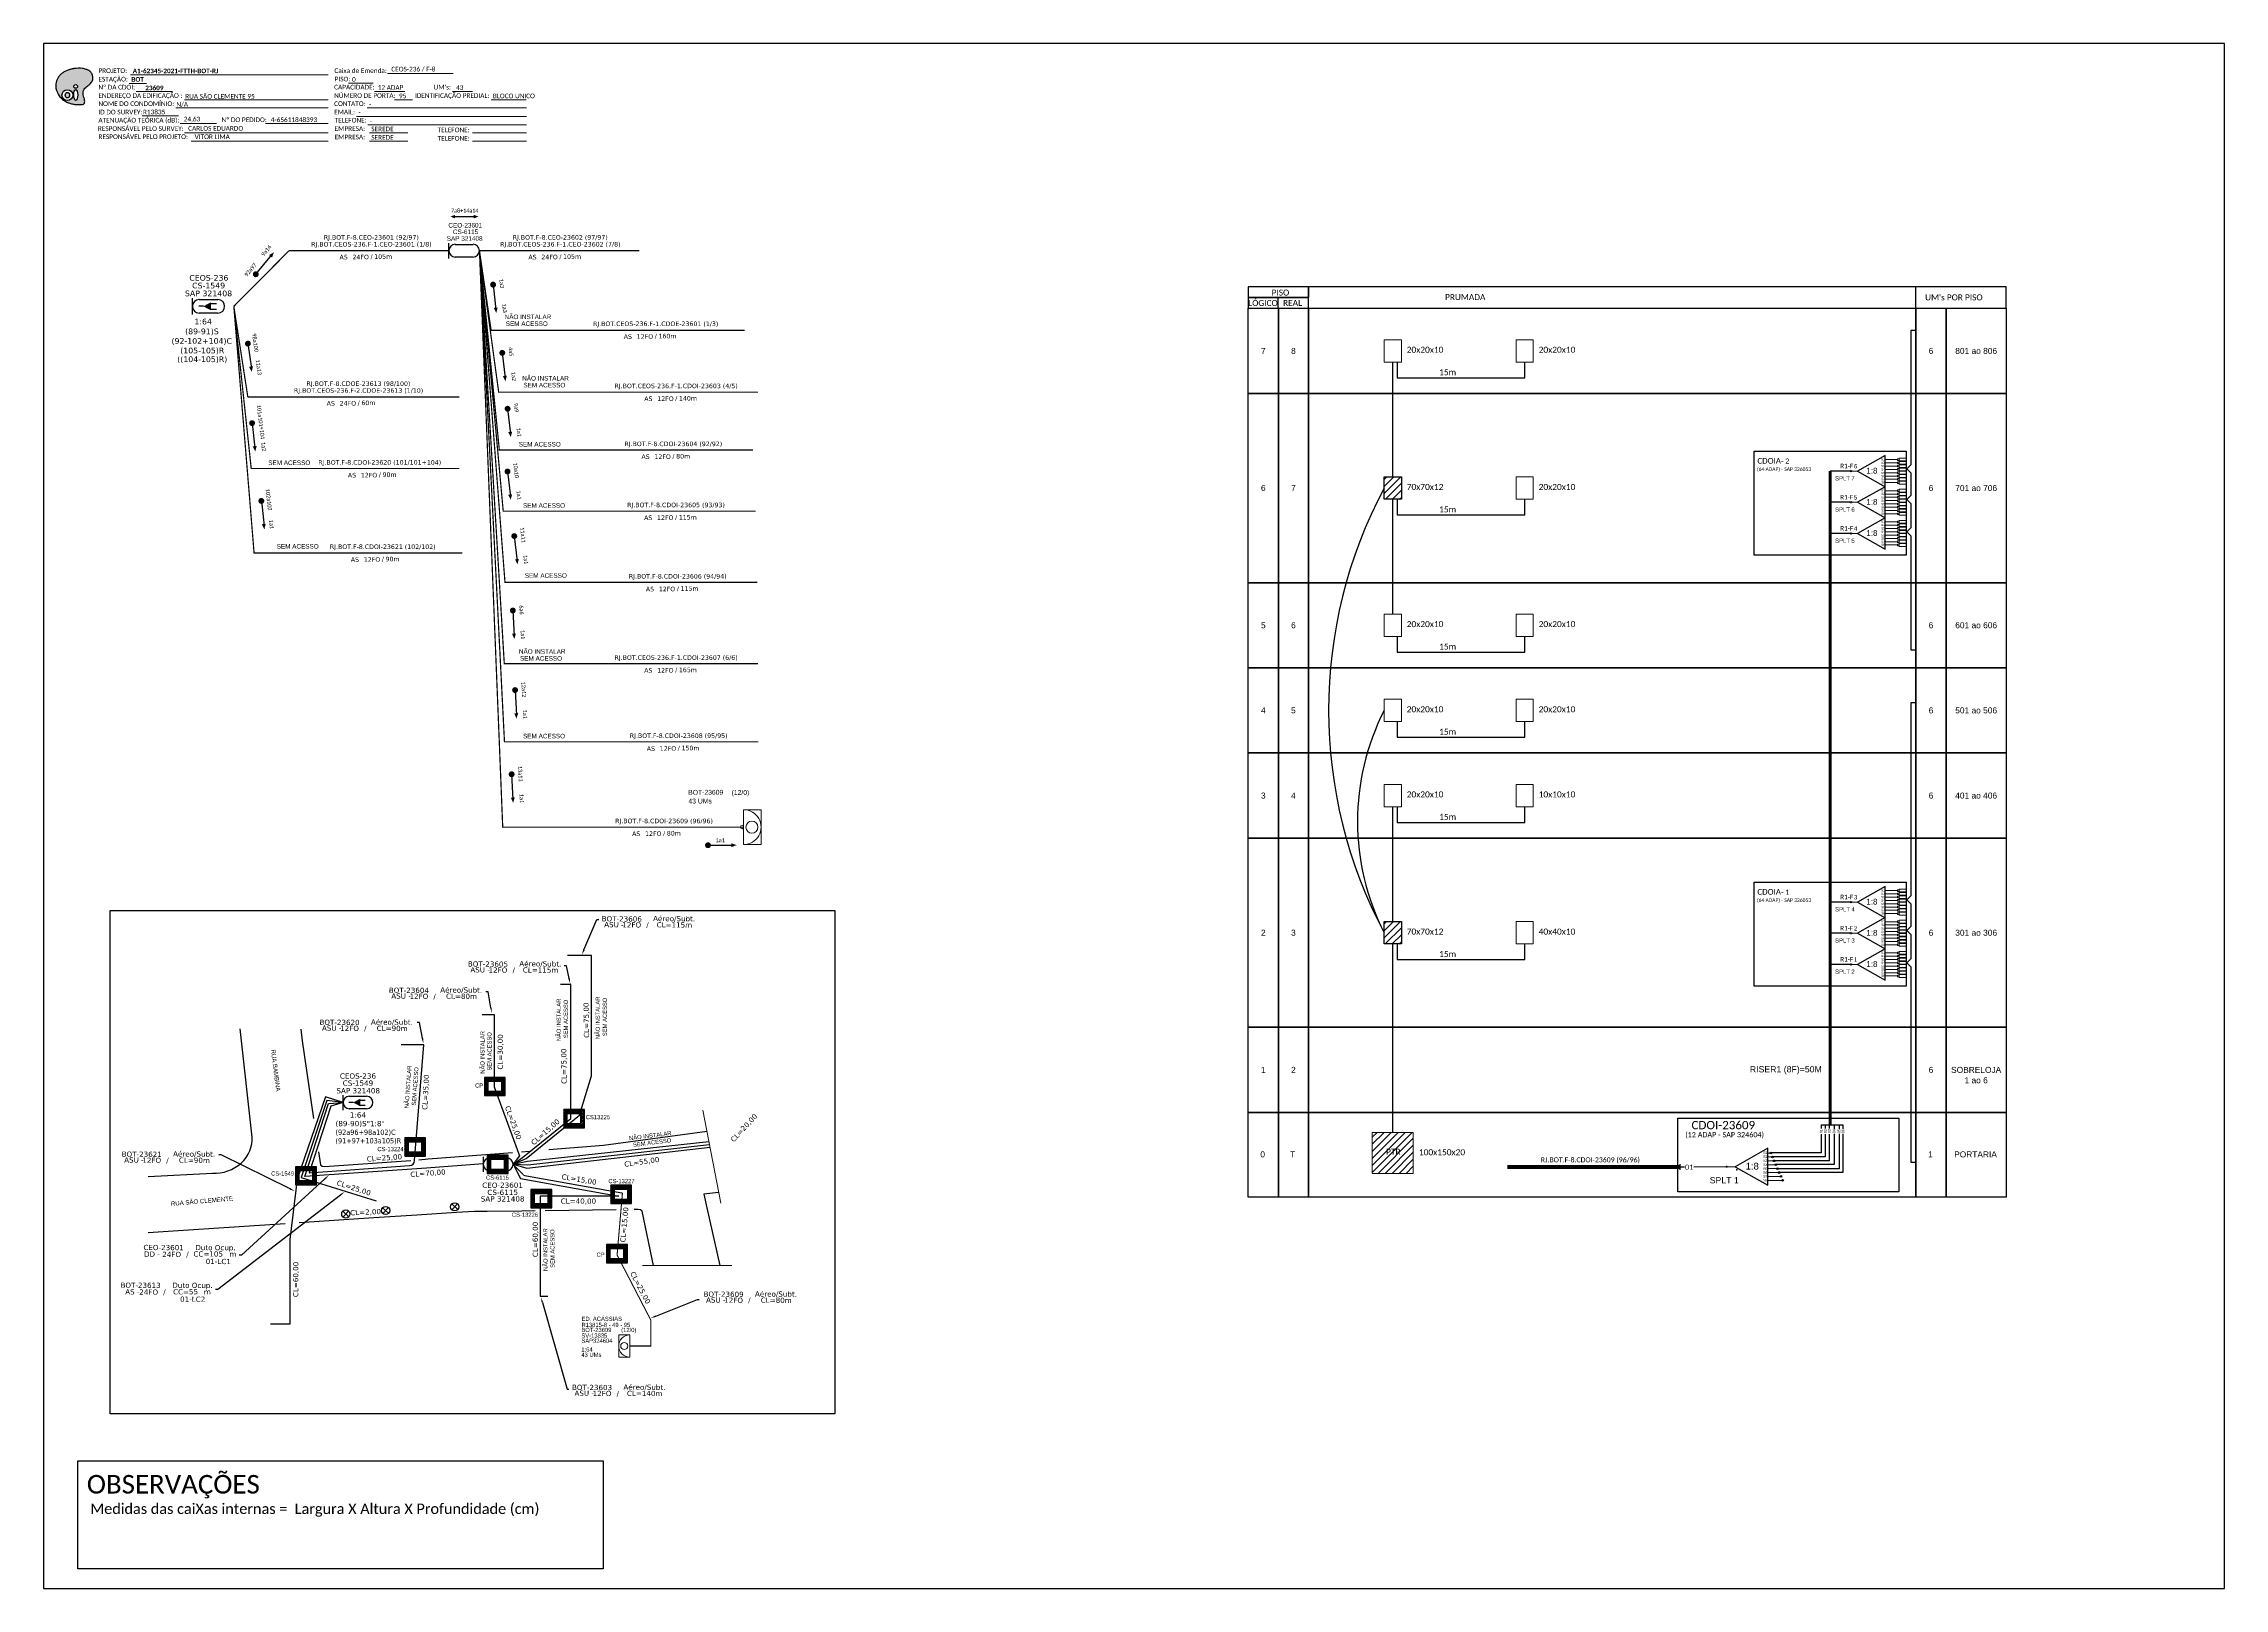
# Paper-space layout 'CDOI-23609' of a CAD drawing. Extents: x 0 to 839, y 0 to 594.
# The model-space entities are those that its viewports show. They can reach past a viewport. Long polylines and large blocks are cut down to what shows.
import ezdxf
from ezdxf import colors
from ezdxf.entities.mleader import LeaderData, LeaderLine
from ezdxf.enums import TextEntityAlignment as Align
from ezdxf.math import Vec2, Vec3

# ---------------------------------------------------------------- set-up
doc = ezdxf.new("R2010")
doc.units = 0
for name, color, linetype in [('10.1-Caixas Subterrâneas', 5, 'Continuous'), ('20.4-CEOS', 1, 'Continuous'), ('20.5-CEO', 1, 'Continuous'), ('CAP a instalar', 1, 'Continuous'), ('celulas gpon', 7, 'Continuous'), ('cerco área', 2, 'Continuous'), ('label_cabos', 7, 'Continuous'), ('Legenda', 1, 'Continuous'), ('locais', 7, 'Continuous'), ('locais legendas', 7, 'Continuous'), ('QUADRA', 7, 'Continuous'), ('Segmento de Logradouro Texto', 238, 'Continuous'), ('SETA', 7, 'Continuous')]:
    doc.layers.add(name, color=color, linetype=linetype)
for name, color, linetype, lineweight in [("20.0-LEGENDA DOS CDO'S", 1, 'Continuous', 0), ('20.1-CDO_INTERIOR', 1, 'Continuous', 0), ('20.2-CDO_POSTE', 1, 'Continuous', 5), ('40.1-ETIQUETAS', 1, 'Continuous', 20), ('Segmento Logradouro Texto', 7, 'Continuous', 0)]:
    doc.layers.add(name, color=color, linetype=linetype, lineweight=lineweight)
doc.layers.add('EXTRA', color=50, linetype='Continuous', plot=False)
doc.styles.add('ARIAL', font='arial.ttf')
doc.styles.add('DIGICADE', font='arial.ttf')
doc.styles.add('siredit', font='verdana.ttf')
doc.styles.get("Standard").update_dxf_attribs({"font": 'arial.ttf'})
doc.styles.add('WMF-Calibri0', font='calibri.ttf')
doc.styles.add('WMF-Calibri1', font='calibrib.ttf')
doc.linetypes.add('FENCELINE1', pattern='A,0.25,-0.1,[133,ltypeshp.shx,S=0.1,R=0,X=-0.1,Y=0],-0.1,1', length=1.45)

# ---------------------------------------------------------------- blocks, each defined once
blk = doc.blocks.new('OI')
h = blk.add_hatch(color=40)
edge = h.paths.add_edge_path()
edge.add_spline(control_points=[(4.35, -0.67), (3.92, -0.99), (3.26, -1.5), (2.81, -2.59), (2.9, -3.5), (3.06, -4.27), (3.31, -4.85), (3.37, -5.39), (3.4, -5.88), (3.2, -6.4), (2.54, -6.61), (1.65, -6.63), (0.55, -6.67), (-0.56, -6.42), (-1.61, -6.14), (-2.77, -5.61), (-3.92, -4.77), (-4.89, -3.7), (-5.34, -2.65), (-5.6, -1.94), (-5.85, -0.96), (-5.71, 0.47), (-5.1, 2.02), (-4.14, 3.02), (-3.3, 3.61), (-2.37, 4.16), (-1.36, 4.44), (-0.56, 4.7), (0.79, 4.85), (2.24, 4.97), (3.79, 4.57), (4.67, 4.21), (5.44, 3.65), (5.76, 2.99), (6.03, 2.21), (6.01, 1.46), (5.72, 0.64), (5.31, 0.08), (4.88, -0.38), (4.51, -0.55), (4.35, -0.67)], knot_values=[0, 0, 0, 0, 1.60434, 2.417191, 3.427595, 4.282808, 4.776746, 5.304182, 5.888771, 6.258406, 6.858137, 7.79129, 8.986195, 10.124242, 11.187857, 12.242908, 13.953784, 15.414161, 16.515391, 17.349188, 17.675853, 19.552021, 21.515531, 22.568638, 23.63245, 24.621084, 25.782718, 26.745347, 27.142653, 29.870543, 31.004649, 31.921532, 32.709589, 33.801391, 34.042471, 35.192333, 35.971461, 36.628871, 37.254359, 37.836911, 37.836911, 37.836911, 37.836911], degree=3, periodic=0)
h.paths.add_polyline_path([(1.13, -0.87, -1), (-0.04, -0.87, -1)], flags=16)
edge = h.paths.add_edge_path(flags=16)
edge.add_ellipse((0.56, -3.59), major_axis=(-0.02, 1.71), ratio=0.361305, start_angle=0, end_angle=360)
h.paths.add_polyline_path([(-0.36, -3.62, -1), (-3.8, -3.62, -1)], flags=16)
edge = h.paths.add_edge_path(flags=0)
edge.add_ellipse((-2.08, -3.62), major_axis=(0, 0.885), ratio=0.758294, start_angle=0, end_angle=360)
at = {"color": 40}
for centre, radius in [((-2.08, -3.62), 1.72), ((0.54, -0.87), 0.587)]:
    blk.add_circle(centre, radius, dxfattribs=at)
blk.add_ellipse((-2.08, -3.62), major_axis=(0, 0.885), ratio=0.758294, start_param=-3.141592653589792, end_param=3.141592653589792, dxfattribs=at)
blk.add_ellipse((0.56, -3.59), major_axis=(-0.02, 1.71), ratio=0.361305, dxfattribs=at)
at = {"color": 40, "start_tangent": (-0.800898, -0.598801), "end_tangent": (-0.800898, -0.598801)}
blk.add_spline([(4.35, -0.67), (3.2, -1.78), (2.9, -2.54), (2.92, -3.55), (3.12, -4.38), (3.28, -4.85), (3.37, -5.37), (3.35, -5.95), (3.2, -6.29), (2.66, -6.55), (1.73, -6.63), (0.54, -6.62), (-0.58, -6.41), (-1.6, -6.11), (-2.56, -5.67), (-3.95, -4.67), (-4.89, -3.56), (-5.37, -2.56), (-5.64, -1.78), (-5.72, -1.46), (-5.63, 0.42), (-4.84, 2.22), (-4.13, 2.99), (-3.27, 3.62), (-2.4, 4.09), (-1.3, 4.47), (-0.37, 4.72), (0.02, 4.77), (2.75, 4.8), (3.85, 4.53), (4.69, 4.16), (5.31, 3.68), (5.85, 2.73), (5.93, 2.5), (5.94, 1.35), (5.67, 0.62), (5.29, 0.08), (4.84, -0.36), (4.35, -0.67)], degree=3, dxfattribs=at)
blk = doc.blocks.new('CARIMBO')
at = {"color": 7, "lineweight": 0}
for points in [[(134.48, -16.3), (159.61, -16.3)], [(35.15, -20.06), (41.7, -20.06)], [(35.66, -16.79), (111.64, -16.79)], [(37.81, -23.14), (51.75, -23.14)], [(119.43, -20.02), (128.92, -20.02)], [(129.48, -23.14), (141.1, -23.14)], [(159.42, -23.14), (167.09, -23.14)], [(40.13, -32.55), (54.07, -32.55)], [(52.97, -29.48), (111.64, -29.48)], [(56.38, -26.37), (111.64, -26.37)], [(122.56, -32.72), (187.83, -32.72)], [(126.6, -29.48), (187.83, -29.48)], [(137.07, -26.37), (144.01, -26.37)], [(174.24, -26.37), (187.8, -26.37)], [(54.67, -35.52), (68.61, -35.52)], [(56.38, -39.07), (111.64, -39.07)], [(126.84, -35.96), (187.83, -35.96)], [(127.45, -39.07), (142.25, -39.07)], [(167.06, -39.07), (187.83, -39.07)], [(58.87, -42.31), (111.64, -42.31)], [(127.45, -42.31), (142.25, -42.31)], [(167.06, -42.31), (187.83, -42.31)]]:
    blk.add_lwpolyline(points, dxfattribs=at)
at = {"color": 7, "xscale": 1.213923925163967, "yscale": 1.213923925163967, "zscale": 1.213923925163967, "rotation": 0.1532896023949059}
blk.add_blockref('OI', (13.86, -20.16), dxfattribs=at)
at = {"color": 7, "lineweight": 0, "style": 'WMF-Calibri0'}
for s, height, p in [('PROJETO:', 1.793, (23.26, -16.04)), ('Caixa de Emenda:', 1.7927, (114.02, -16.04)), ('ESTAÇÃO:', 1.793, (23.26, -19.32)), ('ENDEREÇO DA EDIFICAÇÃO :', 1.7927, (23.26, -25.63)), ('Nº DA CDOI:', 1.7927, (23.26, -22.39)), ('CAPACIDADE:', 1.7927, (113.91, -22.39)), ('NÚMERO DE PORTA:', 1.7927, (113.91, -25.63)), ('PISO:', 1.793, (114.09, -19.28)), ('IDENTIFICAÇÃO PREDIAL:', 1.7927, (144.99, -25.63)), ("UM's:", 1.793, (152.15, -22.39)), ('ATENUAÇÃO TEÓRICA (dB):', 1.7927, (23.26, -35.09)), ('NOME DO CONDOMÍNIO:', 1.7927, (23.26, -28.74)), ('ID DO SURVEY:', 1.7927, (23.26, -31.97)), ('CONTATO:', 1.793, (113.91, -28.74)), ('EMAIL:', 1.793, (113.91, -31.97)), ('TELEFONE:', 1.793, (114.09, -35.09)), ('RESPONSÁVEL PELO SURVEY:', 1.7927, (23.02, -38.32)), ('RESPONSÁVEL PELO PROJETO:', 1.7927, (23.26, -41.44)), ('EMPRESA:', 1.793, (114.09, -38.32)), ('EMPRESA:', 1.793, (114.09, -41.56)), ('TELEFONE:', 1.793, (153.7, -38.83)), ('TELEFONE:', 1.793, (153.7, -42.06))]:
    blk.add_text(s, height=height, dxfattribs=at).set_placement(p)
at = {"color": 7, "lineweight": 0, "flags": 8}
for tag, p, style in [('PROJ', (36.46, -16.13), 'WMF-Calibri1'), ('CEOS-XX', (135.87, -15.46), 'WMF-Calibri0'), ('EST', (35.94, -19.41), 'WMF-Calibri1'), ('LOGRADOURO', (56.65, -25.91), 'WMF-Calibri0'), ('PISO_PTR', (120.78, -19.42), 'WMF-Calibri0'), ('CAPAC.', (130.66, -22.52), 'WMF-Calibri0'), ('N°', (138.85, -25.77), 'WMF-Calibri0'), ("UC'S", (160.78, -22.54), 'WMF-Calibri0'), ('N°PREDIO', (174.94, -25.77), 'WMF-Calibri0'), ('_ID_', (40.39, -31.94), 'WMF-Calibri0'), ('NOME_DO_COND.', (53.23, -29.02), 'WMF-Calibri0'), ('O_POTEN', (56.06, -34.68), 'WMF-Calibri0'), ('EMAIL', (123.26, -32.12), 'WMF-Calibri0'), ('NOME_DO_CONTATO', (127.3, -28.89), 'WMF-Calibri0'), ('RES_SURVEY', (57.78, -38.23), 'WMF-Calibri0'), ('RES_PROJ', (60.27, -41.47), 'WMF-Calibri0'), ('TELEFONE', (127.55, -35.36), 'WMF-Calibri0'), ('EMP_RESP_SURVEY', (128.16, -38.47), 'WMF-Calibri0'), ('EMP_RESP_PROJ', (128.16, -41.71), 'WMF-Calibri0'), ('CONT_RESP_SURVEY', (167.76, -38.47), 'WMF-Calibri0'), ('CONT_RESP_PROJ', (167.76, -41.71), 'WMF-Calibri0')]:
    blk.add_attdef(tag, p, '', height=1.79, dxfattribs=dict(at, style=style))
at = {"color": 7, "lineweight": 0, "style": 'WMF-Calibri1', "flags": 8}
blk.add_attdef("N° CDO'S", text='', height=1.79, dxfattribs=at).set_placement((44.78, -22.68), align=Align.CENTER)
blk = doc.blocks.new('ETIQUETA_RS5F')
at = {"layer": '40.1-ETIQUETAS', "color": 0, "style": 'siredit'}
blk.add_text('/', height=1.5, dxfattribs=at).set_placement((1.58, -1.95), align=Align.MIDDLE_RIGHT)
for tag, p in [('ETIQUETA_R_SECUNDARIA', (1.21, 2.1)), ('ETIQUETA_R_PRIMARIA', (1.21, 4.1)), ('F_ATIVAS/F_MORTAS', (1.14, -4.24))]:
    blk.add_attdef(tag, text='', height=1.5, dxfattribs=at).set_placement(p, align=Align.MIDDLE_CENTER)
for tag, p in [('TIPO_CABO', (-6.58, -2.12)), ('CAP_CABO', (0.4, -2.09))]:
    blk.add_attdef(tag, text='', height=1.5, dxfattribs=at).set_placement(p, align=Align.MIDDLE_RIGHT)
for tag, p in [('FUSÃO_1', (0.85, -8.39)), ('FUSÃO_2', (0.85, -10.6)), ('FUSÃO_3', (0.85, -12.93)), ('FUSÃO_4', (0.85, -15.14)), ('FUSÃO_5', (0.85, -17.16))]:
    blk.add_attdef(tag, text='', height=1.5, dxfattribs=at).set_placement(p, align=Align.CENTER)
blk.add_attdef('METROS', text='', height=1.5, dxfattribs=at).set_placement((2.14, -1.95), align=Align.MIDDLE_LEFT)
blk = doc.blocks.new('CDOE-TEXTO PADRÃO')
at = {"layer": "20.0-LEGENDA DOS CDO'S", "color": 0, "style": 'ARIAL'}
for tag, p in [('CDO_N', (0.49, 7.39)), ('SAP', (0.51, 1.67)), ('CORDOALHA', (0.5, 4.33)), ('SPLITER_1', (0.59, -0.91)), ('(XX-XX_F)S', (0.54, -8.29)), ('SPLITER_2', (0.6, -3.55)), ('(XX-XX_L)S', (0.55, -10.83)), ('UMS', (0.55, -13.15))]:
    blk.add_attdef(tag, p, '', height=1.7, rotation=0.11799, dxfattribs=at)
blk.add_attdef('FIBRAS_UTILIZADAS', text='', height=1.7, rotation=0.11799, dxfattribs=at).set_placement((19.77, 7.43), align=Align.CENTER)
blk = doc.blocks.new('*U89')
at = {"layer": '20.4-CEOS', "color": 7, "style": 'siredit'}
for tag, p in [('FIBRAS_SPLITTER', (0, 0)), ('FIBRAS_TOP_C', (0, -4.13)), ('RESERVA_FINAIS', (0, -5.46))]:
    blk.add_attdef(tag, p, '', height=1.01, dxfattribs=at)
for tag, p, flags in [('QTDE', (0, -9.4), 1), ('ID_ATIVIDADE', (0, -6.77), 3), ('FATOR', (0, -8.09), 1), ('FID', (0, -10.71), 1)]:
    blk.add_attdef(tag, p, '', height=1.01, dxfattribs=dict(at, flags=flags))
blk = doc.blocks.new('*X59')
at = {"color": 0, "linetype": 'Continuous'}
for p, q in [((-1.25, 0.34099), (-0.49099, 1.1)), ((-1.25, 0.517767), (-0.667767, 1.1)), ((-1.25, 0.694544), (-0.844544, 1.1)), ((-1.25, 0.87132), (-1.02132, 1.1)), ((-1.25, 1.048097), (-1.198097, 1.1)), ((-1.25, 0.164214), (-0.8035, 0.610714)), ((-1.25, -0.012563), (-0.8035, 0.433937)), ((-1.25, -0.18934), (-0.8035, 0.25716)), ((-1.25, -0.366117), (-0.8035, 0.080383)), ((-0.789214, 0.625), (-0.314214, 1.1)), ((-0.612437, 0.625), (-0.137437, 1.1)), ((-0.43566, 0.625), (0.03934, 1.1)), ((-0.258883, 0.625), (0.216117, 1.1)), ((-0.082107, 0.625), (0.392893, 1.1)), ((0.09467, 0.625), (0.56967, 1.1)), ((0.271447, 0.625), (0.746447, 1.1)), ((0.448223, 0.625), (0.923223, 1.1)), ((0.625, 0.625), (1.1, 1.1)), ((0.801777, 0.625), (1.25, 1.073223)), ((0.8035, 0.449947), (1.25, 0.896447)), ((0.8035, 0.27317), (1.25, 0.71967)), ((0.8035, 0.096393), (1.25, 0.542893)), ((0.8035, -0.080383), (1.25, 0.366117)), ((0.8035, -0.25716), (1.25, 0.18934)), ((0.8035, -0.433937), (1.25, 0.012563)), ((-1.25, -0.542893), (-0.8035, -0.096393)), ((-1.25, -0.71967), (-0.8035, -0.27317)), ((-1.25, -0.896447), (-0.8035, -0.449947)), ((-1.25, -1.073223), (-0.801777, -0.625)), ((-1.1, -1.1), (-0.625, -0.625)), ((-0.923223, -1.1), (-0.448223, -0.625)), ((-0.746447, -1.1), (-0.271447, -0.625)), ((-0.56967, -1.1), (-0.09467, -0.625)), ((-0.392893, -1.1), (0.082107, -0.625)), ((-0.216117, -1.1), (0.258883, -0.625)), ((-0.03934, -1.1), (0.43566, -0.625)), ((0.137437, -1.1), (0.612437, -0.625)), ((0.314214, -1.1), (0.789214, -0.625)), ((0.49099, -1.1), (1.25, -0.34099)), ((0.667767, -1.1), (1.25, -0.517767)), ((0.8035, -0.610714), (1.25, -0.164214)), ((0.844544, -1.1), (1.25, -0.694544)), ((1.02132, -1.1), (1.25, -0.87132)), ((1.198097, -1.1), (1.25, -1.048097))]:
    blk.add_line(p, q, dxfattribs=at)
blk = doc.blocks.new('MANHOLE_MQ')
at = {"color": 0, "linetype": 'Continuous'}
for p, q in [((0.0000062, 0.0000057), (-0.0000063, 0.0000057)), ((-0.0000063, 0.0000057), (-0.0000063, -0.0000053)), ((-0.000004, 0.0000033), (0.000004, 0.0000033)), ((-0.000004, -0.0000029), (-0.000004, 0.0000033)), ((0.000004, 0.0000033), (0.000004, -0.0000029)), ((0.0000062, -0.0000053), (0.0000062, 0.0000057)), ((-0.0000063, -0.0000053), (0.0000062, -0.0000053)), ((0.000004, -0.0000029), (-0.000004, -0.0000029)), ((0.000004, -0.0000029), (0.000004, -0.0000029))]:
    blk.add_line(p, q, dxfattribs=at)
at = {"color": 0, "linetype": 'Continuous', "xscale": 5e-06, "yscale": 5e-06, "zscale": 1e-05}
blk.add_blockref('*X59', (0, 0.0000002), dxfattribs=at)
blk = doc.blocks.new('Inst CB DT OCUP CFOA-SM-DD-G-24')
at = {"layer": 'label_cabos', "color": 0, "style": 'siredit'}
for tag, flags, p in [('ID_ATIVIDADE', 3, (1.31, 2.67)), ('FATOR', 1, (11.56, 2.55))]:
    blk.add_attdef(tag, text='', height=1, rotation=359.69, dxfattribs=dict(at, flags=flags)).set_placement(p, align=Align.MIDDLE_CENTER)
for tag, p in [('TIPO_CABO', (1.11, 0)), ('DESTINO_CABO', (3.13, 1.26)), ('CABO', (4.69, -0.05)), ('/', (7.71, -0.05)), ('LANCE', (10.41, 0.02)), ('TIPO_CABO', (13.11, 1.24)), ('UND', (16.46, 0)), ('FID', (13.65, -1.41))]:
    blk.add_attdef(tag, text='', height=1, rotation=359.69, dxfattribs=at).set_placement(p, align=Align.MIDDLE_CENTER)
blk.add_attdef('QTDE', (11.93, -0.45), '', height=1, rotation=359.69, dxfattribs=at)
blk = doc.blocks.new('LEGENDA DOS CABOS')
at = {"layer": 'EXTRA', "color": 0, "style": 'siredit'}
for tag, p in [('ID', (4.6, 0.97)), ('XX', (9.03, 0.97))]:
    blk.add_attdef(tag, text='', height=0.48, rotation=359.69, dxfattribs=at).set_placement(p, align=Align.MIDDLE_CENTER)
at = {"layer": 'Legenda', "color": 0, "style": 'siredit'}
for tag, p in [('TIPO_CABO', (1.31, 0)), ('CABO', (4.69, -0.05)), ('/', (6.81, -0.05)), ('METROS', (10.03, -0.05))]:
    blk.add_attdef(tag, text='', height=0.8, rotation=359.69, dxfattribs=at).set_placement(p, align=Align.MIDDLE_CENTER)
blk = doc.blocks.new('Inst CB DT OCUP CFOA-SM-AS-80-TS-24')
at = {"layer": 'label_cabos', "color": 0, "style": 'siredit'}
for tag, flags, p in [('ID_ATIVIDADE', 3, (1.31, 2.67)), ('FATOR', 1, (11.56, 2.55))]:
    blk.add_attdef(tag, text='', height=1, rotation=359.69, dxfattribs=dict(at, flags=flags)).set_placement(p, align=Align.MIDDLE_CENTER)
for tag, p in [('TIPO_CABO', (1.76, 0)), ('DESTINO_CABO', (3.13, 1.26)), ('CABO', (4.69, -0.05)), ('/', (7.71, -0.05)), ('LANCE', (10.91, 0)), ('TIPO_CABO', (13.11, 1.24)), ('UND', (15.96, 0)), ('FID', (13.15, -1.41))]:
    blk.add_attdef(tag, text='', height=1, rotation=359.69, dxfattribs=at).set_placement(p, align=Align.MIDDLE_CENTER)
blk.add_attdef('QTDE', (12.43, -0.47), '', height=1, rotation=359.69, dxfattribs=at)
blk = doc.blocks.new('SPLT_1-8_DIV_DIR')
h = blk.add_hatch(color=3)
h.dxf.hatch_style = 1
edge = h.paths.add_edge_path()
edge.add_arc((12.77, 4.04), 0.242, 0, 360)
h = blk.add_hatch(color=3)
h.dxf.hatch_style = 1
edge = h.paths.add_edge_path()
edge.add_arc((13.27, 2.88), 0.242, 0, 360)
h = blk.add_hatch(color=3)
h.dxf.hatch_style = 1
edge = h.paths.add_edge_path()
edge.add_arc((13.77, 1.73), 0.242, 0, 360)
h = blk.add_hatch(color=3)
h.dxf.hatch_style = 1
edge = h.paths.add_edge_path()
edge.add_arc((14.27, 0.58), 0.242, 0, 360)
h = blk.add_hatch(color=3)
h.dxf.hatch_style = 1
edge = h.paths.add_edge_path()
edge.add_arc((14.77, -0.58), 0.242, 0, 360)
h = blk.add_hatch(color=3)
h.dxf.hatch_style = 1
edge = h.paths.add_edge_path()
edge.add_arc((15.27, -1.73), 0.242, 0, 360)
h = blk.add_hatch(color=3)
h.dxf.hatch_style = 1
edge = h.paths.add_edge_path()
edge.add_arc((15.77, -2.88), 0.242, 0, 360)
h = blk.add_hatch(color=3)
h.dxf.hatch_style = 1
edge = h.paths.add_edge_path()
edge.add_arc((16.27, -4.04), 0.242, 0, 360)
at = {"color": 1, "lineweight": 0}
blk.add_lwpolyline([(2.22, 0), (0, 0)], dxfattribs=at)
at = {"color": 1}
blk.add_lwpolyline([(11.89, 5.45), (2.22, 0), (11.89, -5.45), (11.89, 5.45)], dxfattribs=at)
at = {"color": 7, "lineweight": 0}
for points in [[(12.77, 4.04), (11.89, 4.04)], [(11.89, 2.88), (13.27, 2.88)], [(11.89, 1.73), (13.77, 1.73)], [(11.89, 0.58), (14.27, 0.58)], [(11.89, -0.58), (14.77, -0.58)], [(11.89, -1.73), (15.27, -1.73)], [(11.89, -2.88), (15.77, -2.88)], [(11.89, -4.04), (16.27, -4.04)]]:
    blk.add_lwpolyline(points, dxfattribs=at)
at = {"color": 3}
for centre in [(12.77, 4.04), (13.27, 2.88), (13.77, 1.73), (14.27, 0.58), (14.77, -0.58), (15.27, -1.73), (15.77, -2.88), (16.27, -4.04)]:
    blk.add_circle(centre, 0.242, dxfattribs=at)
at = {"color": 1, "style": 'ARIAL'}
for s, height, p in [('1:8', 2, (5.35, -0.85)), ('S1', 0.75, (10.52, 3.77)), ('S2', 0.75, (10.52, 2.58)), ('S3', 0.75, (10.52, 1.37)), ('S4', 0.75, (10.52, 0.19)), ('S5', 0.75, (10.52, -1.02)), ('S6', 0.75, (10.52, -2.14)), ('S7', 0.75, (10.52, -3.24)), ('S8', 0.75, (10.52, -4.36))]:
    blk.add_text(s, height=height, dxfattribs=at).set_placement(p)
blk = doc.blocks.new('SPLT_1-8_SC-APC')
at = {"color": 1, "lineweight": 0}
blk.add_lwpolyline([(-17.04, -7.55), (-19.26, -7.55)], dxfattribs=at)
at = {"color": 1}
blk.add_lwpolyline([(-7.37, -2.1), (-17.04, -7.55), (-7.37, -13), (-7.37, -2.1)], dxfattribs=at)
at = {"color": 3, "lineweight": 0}
for points in [[(-2.99, -3.51), (-7.37, -3.51)], [(-7.37, -4.66), (-2.99, -4.66)], [(-7.37, -5.82), (-2.99, -5.82)], [(-7.37, -6.97), (-2.99, -6.97)], [(-2.41, -3.02), (-2.41, -4)], [(-2.41, -3.02), (0, -3.02)], [(-2.41, -4), (0, -4)], [(-2.41, -4.17), (-2.41, -5.16)], [(-2.41, -4.17), (0, -4.17)], [(-2.41, -5.16), (0, -5.16)], [(-2.41, -5.32), (-2.41, -6.31)], [(-2.41, -5.32), (0, -5.32)], [(-2.41, -6.31), (0, -6.31)], [(-2.41, -6.48), (-2.41, -7.46)], [(-2.41, -6.48), (0, -6.48)], [(-2.41, -7.46), (0, -7.46)], [(-7.37, -8.12), (-2.99, -8.12)], [(-7.37, -9.28), (-2.99, -9.28)], [(-7.37, -10.43), (-2.99, -10.43)], [(-7.37, -11.58), (-2.99, -11.58)], [(-2.41, -7.63), (-2.41, -8.62)], [(-2.41, -7.63), (0, -7.63)], [(-2.41, -8.62), (0, -8.62)], [(-2.41, -8.78), (-2.41, -9.77)], [(-2.41, -8.78), (0, -8.78)], [(-2.41, -9.77), (0, -9.77)], [(-2.41, -9.94), (-2.41, -10.92)], [(-2.41, -9.94), (0, -9.94)], [(-2.41, -10.92), (0, -10.92)], [(-2.41, -11.09), (-2.41, -12.08)], [(-2.41, -11.09), (0, -11.09)], [(-2.41, -12.08), (0, -12.08)]]:
    blk.add_lwpolyline(points, dxfattribs=at)
for points in [[(-2.99, -3.22), (-2.41, -3.22), (-2.41, -3.8), (-2.99, -3.8)], [(-2.99, -4.38), (-2.41, -4.38), (-2.41, -4.95), (-2.99, -4.95)], [(-2.99, -5.53), (-2.41, -5.53), (-2.41, -6.1), (-2.99, -6.1)], [(-2.99, -6.68), (-2.41, -6.68), (-2.41, -7.26), (-2.99, -7.26)], [(-2.99, -7.84), (-2.41, -7.84), (-2.41, -8.41), (-2.99, -8.41)], [(-2.99, -8.99), (-2.41, -8.99), (-2.41, -9.56), (-2.99, -9.56)], [(-2.99, -10.14), (-2.41, -10.14), (-2.41, -10.72), (-2.99, -10.72)], [(-2.99, -11.3), (-2.41, -11.3), (-2.41, -11.87), (-2.99, -11.87)]]:
    blk.add_lwpolyline(points, close=True, dxfattribs=at)
at = {"color": 1, "style": 'ARIAL'}
for s, height, p in [('1:8', 2, (-13.91, -8.4)), ('S1', 0.75, (-8.74, -3.78)), ('S2', 0.75, (-8.74, -4.97)), ('S3', 0.75, (-8.74, -6.18)), ('S4', 0.75, (-8.74, -7.36)), ('S5', 0.75, (-8.74, -8.57)), ('S6', 0.75, (-8.74, -9.69)), ('S7', 0.75, (-8.74, -10.78)), ('S8', 0.75, (-8.74, -11.9))]:
    blk.add_text(s, height=height, dxfattribs=at).set_placement(p)

msp = doc.modelspace()

# ---------------------------------------------------------------- hatches: boundary and pattern name
h = msp.add_hatch()
h.set_pattern_fill('ANSI31', color=1, scale=0.6)
h.set_pattern_definition([(45, (0, 55.9705), (-1.3470384, 1.3470384), [])])
h.paths.add_polyline_path([(429.47, 1132.43), (426.16, 1132.43), (426.16, 1123.81), (432.78, 1123.81), (432.78, 1132.43)])
h = msp.add_hatch(color=3)
h.dxf.hatch_style = 1
edge = h.paths.add_edge_path()
edge.add_arc((605.68, 1134.65), 0.282, 0, 360)
h = msp.add_hatch(color=3)
h.dxf.hatch_style = 1
edge = h.paths.add_edge_path()
edge.add_arc((605.68, 1122.66), 0.282, 0, 360)
h = msp.add_hatch(color=3)
h.dxf.hatch_style = 1
edge = h.paths.add_edge_path()
edge.add_arc((605.68, 1110.68), 0.282, 0, 360)
h = msp.add_hatch(color=3)
h.dxf.hatch_style = 1
edge = h.paths.add_edge_path()
edge.add_arc((605.68, 968.92), 0.282, 0, 360)
h = msp.add_hatch()
h.set_pattern_fill('ANSI31', color=1, scale=0.6)
h.set_pattern_definition([(45, (0, 35.9705), (-1.3470384, 1.3470384), [])])
h.paths.add_polyline_path([(429.47, 961.45), (426.16, 961.45), (426.16, 952.83), (432.78, 952.83), (432.78, 961.45)])
h = msp.add_hatch(color=3)
h.dxf.hatch_style = 1
edge = h.paths.add_edge_path()
edge.add_arc((605.68, 956.93), 0.282, 0, 360)
h = msp.add_hatch(color=3)
h.dxf.hatch_style = 1
edge = h.paths.add_edge_path()
edge.add_arc((605.68, 944.95), 0.282, 0, 360)
h = msp.add_hatch()
h.set_pattern_fill('ANSI31', color=1, scale=0.6)
h.set_pattern_definition([(45, (-98.9195, 3512.7376), (-1.3470384, 1.3470384), [])])
h.paths.add_polyline_path([(437.37, 880.33), (421.57, 880.33), (421.57, 864.52), (437.37, 864.52)])
h.paths.add_polyline_path([(426.3, 871.16), (433.11, 871.16), (433.11, 874.63), (426.3, 874.63)], flags=24)
h = msp.add_hatch(color=3)
h.dxf.hatch_style = 1
edge = h.paths.add_edge_path()
edge.add_arc((557.81, 867.16), 0.41, 0, 360)

# ---------------------------------------------------------------- linework, layer by layer
for points in [[(-89.32, 705.02), (749.25, 705.02), (749.25, 1299.02), (-89.32, 1299.02), (-89.32, 705.02)], [(385.43, 1197.23), (385.43, 1201.34)], [(397.01, 1197.23), (665.38, 1197.23), (665.38, 1205.46), (397.01, 1205.46), (397.01, 1205.46), (397.01, 1201.34)], [(630.62, 1197.23), (630.62, 1205.46)]]:
    msp.add_lwpolyline(points)
at = {"color": 7, "lineweight": 0}
msp.add_lwpolyline([(-4.01, 1268.26), (20.14, 1268.26)], dxfattribs=at)
at = {"const_width": 1.13, "elevation": 2}
for points in [[(-8.09, 1209.9, 1), (-7.37, 1210.77, 1)], [(-10.85, 1184.22, -1), (-10.69, 1183.1, -1)], [(-9.22, 1153.65, -1), (-9.09, 1152.53, -1)], [(-5.66, 1123.73, -1), (-5.53, 1122.61, -1)], [(165.59, 990.78, 1), (166.72, 990.78, 1)]]:
    msp.add_lwpolyline(points, format="xyb", close=True, dxfattribs=at)
at = {"const_width": 1.13}
for points in [[(83.45, 1206.91, -1), (83.58, 1205.78, -1)], [(86.98, 1180.67, -1), (87.11, 1179.55, -1)], [(89.03, 1159.18, -1), (89.16, 1158.06, -1)], [(88.99, 1135.05, -1), (89.12, 1133.93, -1)], [(91.6, 1110.21, -1), (91.73, 1109.09, -1)], [(91.08, 1081.6, -1), (91.14, 1080.48, -1)], [(91.94, 1051, -1), (92, 1049.87, -1)], [(90.62, 1018.62, -1), (90.68, 1017.49, -1)]]:
    msp.add_lwpolyline(points, format="xyb", close=True, dxfattribs=at)
for points in [[(373.86, 1201.34), (397.01, 1201.34), (397.01, 1205.46), (373.86, 1205.46)], [(373.86, 1197.23), (397.01, 1197.23), (397.01, 1201.34), (373.86, 1201.34)], [(373.9, 1197.23), (385.47, 1197.23), (385.47, 1164.49), (373.9, 1164.49)], [(385.47, 1197.23), (397.04, 1197.23), (397.04, 1164.49), (385.47, 1164.49)], [(397.04, 1197.23), (630.66, 1197.23), (630.66, 1164.49), (397.04, 1164.49)], [(630.66, 1197.23), (642.23, 1197.23), (642.23, 1164.49), (630.66, 1164.49)], [(642.23, 1197.23), (665.38, 1197.23), (665.38, 1164.49), (642.23, 1164.49)], [(373.9, 1164.49), (385.47, 1164.49), (385.47, 1091.74), (373.9, 1091.74)], [(385.47, 1164.49), (397.04, 1164.49), (397.04, 1091.74), (385.47, 1091.74)], [(397.04, 1164.49), (630.66, 1164.49), (630.66, 1091.74), (397.04, 1091.74)], [(630.66, 1164.49), (642.23, 1164.49), (642.23, 1091.74), (630.66, 1091.74)], [(642.23, 1164.49), (665.38, 1164.49), (665.38, 1091.74), (642.23, 1091.74)], [(373.9, 1091.74), (385.47, 1091.74), (385.47, 1059), (373.9, 1059)], [(385.47, 1091.74), (397.04, 1091.74), (397.04, 1059), (385.47, 1059)], [(397.04, 1091.74), (630.66, 1091.74), (630.66, 1059), (397.04, 1059)], [(630.66, 1091.74), (642.23, 1091.74), (642.23, 1059), (630.66, 1059)], [(642.23, 1091.74), (665.38, 1091.74), (665.38, 1059), (642.23, 1059)], [(373.9, 1059), (385.47, 1059), (385.47, 1026.26), (373.9, 1026.26)], [(385.47, 1059), (397.04, 1059), (397.04, 1026.26), (385.47, 1026.26)], [(397.04, 1059), (630.66, 1059), (630.66, 1026.26), (397.04, 1026.26)], [(630.66, 1059), (642.23, 1059), (642.23, 1026.26), (630.66, 1026.26)], [(642.23, 1059), (665.38, 1059), (665.38, 1026.26), (642.23, 1026.26)], [(373.9, 1026.26), (385.47, 1026.26), (385.47, 993.51), (373.9, 993.51)], [(385.47, 1026.26), (397.04, 1026.26), (397.04, 993.51), (385.47, 993.51)], [(397.04, 1026.26), (630.66, 1026.26), (630.66, 993.51), (397.04, 993.51)], [(630.66, 1026.26), (642.23, 1026.26), (642.23, 993.51), (630.66, 993.51)], [(642.23, 1026.26), (665.38, 1026.26), (665.38, 993.51), (642.23, 993.51)], [(373.9, 993.51), (385.47, 993.51), (385.47, 920.77), (373.9, 920.77)], [(385.47, 993.51), (397.04, 993.51), (397.04, 920.77), (385.47, 920.77)], [(397.04, 993.51), (630.66, 993.51), (630.66, 920.77), (397.04, 920.77)], [(630.66, 993.51), (642.23, 993.51), (642.23, 920.77), (630.66, 920.77)], [(642.23, 993.51), (665.38, 993.51), (665.38, 920.77), (642.23, 920.77)], [(214.92, 772.18), (-63.72, 772.18), (-63.72, 965.69), (214.92, 965.69)], [(373.9, 920.77), (385.47, 920.77), (385.47, 888.02), (373.9, 888.02)], [(385.47, 920.77), (397.04, 920.77), (397.04, 888.02), (385.47, 888.02)], [(397.04, 920.77), (630.66, 920.77), (630.66, 888.02), (397.04, 888.02)], [(630.66, 920.77), (642.23, 920.77), (642.23, 888.02), (630.66, 888.02)], [(642.23, 920.77), (665.38, 920.77), (665.38, 888.02), (642.23, 888.02)], [(373.9, 888.02), (385.47, 888.02), (385.47, 855.47), (373.9, 855.47)], [(385.47, 888.02), (397.04, 888.02), (397.04, 855.47), (385.47, 855.47)], [(397.04, 888.02), (630.66, 888.02), (630.66, 855.47), (397.04, 855.47)], [(630.66, 888.02), (642.23, 888.02), (642.23, 855.47), (630.66, 855.47)], [(642.23, 888.02), (665.38, 888.02), (665.38, 855.47), (642.23, 855.47)]]:
    msp.add_lwpolyline(points, close=True)
at = {"color": 0, "lineweight": 0}
for points in [[(426.16, 1185.17), (432.78, 1185.17), (432.78, 1176.55), (426.16, 1176.55)], [(476.88, 1185.17), (483.5, 1185.17), (483.5, 1176.55), (476.88, 1176.55)], [(476.88, 1132.43), (483.5, 1132.43), (483.5, 1123.81), (476.88, 1123.81)], [(426.16, 1079.68), (432.78, 1079.68), (432.78, 1071.06), (426.16, 1071.06)], [(476.88, 1079.68), (483.5, 1079.68), (483.5, 1071.06), (476.88, 1071.06)], [(426.16, 1046.94), (432.78, 1046.94), (432.78, 1038.32), (426.16, 1038.32)], [(476.88, 1046.94), (483.5, 1046.94), (483.5, 1038.32), (476.88, 1038.32)], [(426.16, 1014.19), (432.78, 1014.19), (432.78, 1005.57), (426.16, 1005.57)], [(476.88, 1014.19), (483.5, 1014.19), (483.5, 1005.57), (476.88, 1005.57)], [(476.88, 961.45), (483.5, 961.45), (483.5, 952.83), (476.88, 952.83)]]:
    msp.add_lwpolyline(points, close=True, dxfattribs=at)
at = {"color": 3}
for points in [[(628.85, 1131.6), (628.85, 1133.88), (627.12, 1135.54), (628.85, 1137.2), (628.84, 1188.81), (630.66, 1188.81)], [(429.47, 1132.43), (429.47, 1176.55)], [(431.12, 1176.55), (431.12, 1170.55), (480.19, 1170.55), (480.19, 1176.55)], [(429.47, 1079.68), (429.47, 1123.81)], [(431.12, 1123.81), (431.12, 1117.81), (480.19, 1117.81), (480.19, 1123.81)], [(628.84, 1115.85), (628.84, 1122.08), (627.12, 1123.74), (628.84, 1125.4), (628.84, 1131.6), (628.85, 1131.6)], [(630.66, 1065.75), (628.85, 1065.75), (628.85, 1109.62), (627.12, 1111.28), (628.85, 1112.94), (628.84, 1115.85)], [(431.12, 1071.06), (431.12, 1065.06), (480.19, 1065.06), (480.19, 1071.06)], [(628.85, 965.87), (628.85, 968.15), (627.12, 969.81), (628.85, 971.47), (628.84, 1045.61), (630.66, 1045.61)], [(431.12, 1038.32), (431.12, 1032.32), (480.19, 1032.32), (480.19, 1038.32)], [(429.47, 961.45), (429.47, 1005.57)], [(431.12, 1005.57), (431.12, 999.57), (480.19, 999.57), (480.19, 1005.57)], [(628.84, 950.12), (628.84, 956.35), (627.12, 958.01), (628.84, 959.67), (628.84, 965.87), (628.85, 965.87)], [(429.47, 880.33), (429.47, 952.83)], [(431.12, 952.83), (431.12, 946.83), (480.19, 946.83), (480.19, 952.83)], [(630.66, 868.77), (628.85, 868.77), (628.85, 943.89), (627.12, 945.55), (628.85, 947.21), (628.84, 950.12)], [(541.59, 867.03), (539.81, 867.03)], [(558.22, 867.17), (545.21, 867.04)]]:
    msp.add_lwpolyline(points, dxfattribs=at)
at = {"color": 1}
for points in [[(568.46, 1142.25), (626.9, 1142.25), (626.9, 1102.38), (568.46, 1102.38)], [(426.16, 1132.43), (432.78, 1132.43), (432.78, 1123.81), (426.16, 1123.81)], [(568.46, 976.52), (626.9, 976.52), (626.9, 936.65), (568.46, 936.65)], [(426.16, 961.45), (432.78, 961.45), (432.78, 952.83), (426.16, 952.83)], [(539.05, 885.88), (624.06, 885.88), (624.06, 857.55), (539.05, 857.55)]]:
    msp.add_lwpolyline(points, close=True, dxfattribs=at)
at = {"color": 5, "const_width": 1.1}
msp.add_lwpolyline([(597.69, 883.26), (597.69, 1134.65)], dxfattribs=at)
at = {"color": 5}
for points in [[(605.68, 1134.65), (597.69, 1134.65)], [(605.68, 1122.66), (597.69, 1122.66)], [(605.68, 1110.68), (597.69, 1110.68)], [(605.68, 968.92), (597.69, 968.92)], [(605.68, 956.93), (597.69, 956.93)], [(605.68, 944.95), (597.69, 944.95)], [(594.2, 883.26), (594.2, 881.81)], [(594.2, 883.26), (602.59, 883.26)], [(595.73, 883.26), (595.73, 881.81)], [(597.26, 883.26), (597.26, 881.81)], [(599.18, 883.26), (599.18, 881.78)], [(601.09, 883.26), (601.09, 881.79)], [(602.59, 883.26), (602.59, 881.79)], [(574.51, 872.47), (574.5, 872.47)], [(594.2, 879.66), (594.18, 872.47), (575.13, 872.47)], [(595.73, 879.66), (595.73, 870.92), (575.78, 870.92)], [(597.26, 879.66), (597.26, 869.43), (576.43, 869.43)], [(599.18, 879.85), (599.18, 867.96), (577.08, 867.96)], [(601.09, 879.85), (601.09, 866.41), (577.73, 866.41)], [(602.59, 879.85), (602.59, 864.91), (577.73, 864.91)]]:
    msp.add_lwpolyline(points, dxfattribs=at)
at = {"color": 4}
msp.add_lwpolyline([(-49.1, 863.38), (-24.38, 864.7), (-22.87, 864.69), (-21.37, 864.82), (-19.88, 865.12), (-18.44, 865.54), (-17.06, 866.1), (-15.74, 866.8), (-14.51, 867.62), (-13.37, 868.56), (-12.35, 869.59), (-11.47, 870.72), (-10.7, 871.93), (-10.08, 873.21), (-9.6, 874.55), (-9.28, 875.92), (-9.12, 877.3), (-9.1, 878.53), (-13.71, 920.13)], dxfattribs=at)
at = {"color": 1}
for points in [[(624.06, 857.55), (624.06, 857.55), (624.06, 857.55), (539.05, 857.55), (539.05, 885.88), (539.05, 885.88)], [(539.81, 868.08), (539.81, 865.98)]]:
    msp.add_lwpolyline(points, dxfattribs=at)
at = {"color": 1, "lineweight": 0}
msp.add_lwpolyline([(421.57, 880.33), (437.37, 880.33), (437.37, 864.52), (421.57, 864.52)], close=True, dxfattribs=at)
at = {"color": 1, "const_width": 1.6}
msp.add_lwpolyline([(473.47, 867.03), (539.81, 867.03)], dxfattribs=at)
at = {"color": 7}
msp.add_lwpolyline([(-76.13, 754.1), (125.86, 754.1), (125.86, 712.53), (-76.13, 712.53)], close=True, dxfattribs=at)
at = {"color": 3}
for centre in [(605.68, 1134.65), (605.68, 1122.66), (605.68, 1110.68), (605.68, 968.92), (605.68, 956.93), (605.68, 944.95)]:
    msp.add_circle(centre, 0.282, dxfattribs=at)
for centre, radius, start, end in [((586.54, 1042.63), 181.75, 151.94174, 208.05826), ((510, 999.88), 94.11, 152.98843, 207.01157)]:
    msp.add_arc(centre, radius, start, end, dxfattribs=at)
for p in [(373.9, 1164.49), (373.9, 1091.74), (373.9, 1059), (373.9, 1026.26), (373.9, 993.51), (373.9, 920.77), (373.9, 888.02), (561.78, 865.98)]:
    msp.add_point(p)
at = {"layer": '20.1-CDO_INTERIOR', "lineweight": 18}
msp.add_lwpolyline([(131.83, 793.98), (131.83, 802.48), (136.08, 802.48), (136.08, 793.98)], close=True, dxfattribs=at)
msp.add_circle((133.95, 798.23), 1.36, dxfattribs=at)
msp.add_arc((136.08, 798.23), 4.25, 90.02759, 270.02759, dxfattribs=at)
at = {"layer": '20.4-CEOS', "color": 5}
for p, q in [((66.52, 1216.44, 2), (66.52, 1222.34, 2)), ((68.97, 1221.83, 2), (75.82, 1221.83, 2)), ((75.82, 1216.94, 2), (68.97, 1216.94, 2))]:
    msp.add_line(p, q, dxfattribs=at)
at = {"layer": '20.4-CEOS', "color": 7}
for p, q in [((-29.52, 1200.58, 2), (-22.29, 1200.58, 2)), ((-22.29, 1195.43, 2), (-29.52, 1195.43, 2)), ((28.2, 894.23), (34.89, 894.23)), ((34.89, 889.46), (28.2, 889.46))]:
    msp.add_line(p, q, dxfattribs=at)
at = {"layer": '20.4-CEOS', "color": 7, "elevation": 2}
for points in [[(-32.1, 1194.9), (-32.1, 1201.11)], [(-27.9, 1198), (-29.64, 1198)], [(-25.05, 1199.03), (-22.86, 1199.03)], [(-25.05, 1196.88), (-22.86, 1196.88)]]:
    msp.add_lwpolyline(points, dxfattribs=at)
msp.add_lwpolyline([(-27.9, 1198, 0, 3.18, 0), (-24.92, 1198, 3.18, 3.18, 0)], format="xyseb", dxfattribs=at)
at = {"layer": '20.4-CEOS', "color": 7}
for points in [[(25.82, 888.97), (25.82, 894.72)], [(29.7, 891.85), (28.09, 891.85)], [(32.34, 892.79), (34.37, 892.79)], [(32.34, 890.81), (34.37, 890.81)]]:
    msp.add_lwpolyline(points, dxfattribs=at)
msp.add_lwpolyline([(29.7, 891.85, 0, 2.94, 0), (32.46, 891.85, 2.94, 2.94, 0)], format="xyseb", dxfattribs=at)
at = {"layer": '20.4-CEOS', "color": 5}
for centre, start, end in [((68.97, 1219.39, 2), 90, 270), ((75.82, 1219.39, 2), 270, 90)]:
    msp.add_arc(centre, 2.45, start, end, dxfattribs=at)
at = {"layer": '20.4-CEOS', "color": 7}
for centre, radius, start, end in [((-29.52, 1198, 2), 2.58, 90, 270), ((-22.29, 1198, 2), 2.58, 270, 90), ((28.2, 891.85), 2.38, 90, 270), ((34.89, 891.85), 2.38, 270, 90)]:
    msp.add_arc(centre, radius, start, end, dxfattribs=at)
at = {"layer": '20.5-CEO', "color": 5}
for p, q in [((82.11, 870.48), (88.82, 870.48)), ((88.82, 865.69), (82.11, 865.69))]:
    msp.add_line(p, q, dxfattribs=at)
msp.add_lwpolyline([(79.72, 870.97), (79.72, 865.2)], dxfattribs=at)
for centre, start, end in [((82.11, 868.08), 90, 270), ((88.82, 868.08), 270, 90)]:
    msp.add_arc(centre, 2.39, start, end, dxfattribs=at)
at = {"layer": '40.1-ETIQUETAS', "color": 1}
msp.add_line((179.86, 991.03, 2), (179.86, 1004.45, 2), dxfattribs=at)
at = {"layer": '40.1-ETIQUETAS', "color": 7, "elevation": 2}
msp.add_lwpolyline([(-16.18, 1198, 0.467, 0.467, 0), (-9.49, 1135.63, 0.467, 0.467, 0), (70.56, 1135.63, 0.467, 0.467, 0)], format="xyseb", dxfattribs=at)
at = {"layer": '40.1-ETIQUETAS', "color": 1, "elevation": 2}
msp.add_lwpolyline([(179.86, 1004.45), (186.58, 1004.45), (186.58, 991), (179.86, 991)], close=True, dxfattribs=at)
at = {"layer": '40.1-ETIQUETAS', "color": 251, "true_color": 0x636466}
msp.add_ellipse((179.24, 997.74, 2), major_axis=(-0.439, 0.439), ratio=1, start_param=2.356194490191767, end_param=8.639379797371353, dxfattribs=at)
at = {"layer": '40.1-ETIQUETAS', "color": 1}
for centre, major_axis, start_param, end_param in [((179.86, 997.74, 2), (-4.74, 4.74), 2.356194, 5.497787), ((183.05, 997.74, 2), (1.64, 1.64), 3.926991, 10.210176)]:
    msp.add_ellipse(centre, major_axis=major_axis, ratio=1, start_param=start_param, end_param=end_param, dxfattribs=at)
at = {"layer": 'CAP a instalar', "color": 7, "linetype": 'FENCELINE1', "ltscale": 5, "const_width": 0.467, "elevation": 2}
for points in [[(-16.18, 1198), (5.05, 1219.39)], [(66.52, 1219.39), (5.05, 1219.39)], [(78.27, 1219.39), (139.74, 1219.39)], [(-16.18, 1198), (-10.8, 1163.15)], [(70.56, 1163.15), (-10.8, 1163.15)]]:
    msp.add_lwpolyline(points, dxfattribs=at)
at = {"layer": 'CAP a instalar', "color": 8, "linetype": 'FENCELINE1', "ltscale": 5, "const_width": 0.467, "elevation": 2}
for points in [[(78.27, 1219.39), (82.76, 1188.81), (180.21, 1188.81)], [(78.27, 1219.39), (85.66, 1165.01), (185.35, 1165.01)], [(78.27, 1219.39), (87.82, 1060.56), (185.32, 1060.56)]]:
    msp.add_lwpolyline(points, dxfattribs=at)
at = {"layer": 'CAP a instalar', "color": 251, "linetype": 'FENCELINE1', "ltscale": 5, "true_color": 0x636466, "const_width": 0.467, "elevation": 2}
for points in [[(78.27, 1219.39), (85.92, 1142.73), (183.45, 1142.73)], [(78.27, 1219.39), (87.41, 1119.25), (184.47, 1119.25)], [(78.27, 1219.39), (88.09, 1091.83), (185.15, 1091.83)], [(78.27, 1219.39), (87.89, 1030.52), (185.51, 1030.52)]]:
    msp.add_lwpolyline(points, dxfattribs=at)
at = {"layer": 'CAP a instalar', "linetype": 'FENCELINE1', "ltscale": 5, "const_width": 0.467, "elevation": 2}
msp.add_lwpolyline([(78.27, 1219.39), (87.22, 997.74), (179.86, 997.74)], dxfattribs=at)
at = {"layer": 'CAP a instalar', "color": 251, "linetype": 'FENCELINE1', "ltscale": 5, "true_color": 0x636466, "elevation": 2}
msp.add_lwpolyline([(-16.18, 1198, 0.467, 0.467, 0), (-8.39, 1103.19, 0.467, 0.467, 0), (71.7, 1103.19, 0.467, 0.467, 0)], format="xyseb", dxfattribs=at)
at = {"layer": 'CAP a instalar', "color": 8, "linetype": 'FENCELINE1', "ltscale": 5}
for points in [[(91.22, 868.08), (96.19, 870.27), (116.68, 886.93), (121.32, 902.17), (121.32, 948.38), (112.11, 948.38)], [(91.22, 868.08), (94.81, 870.69), (113.39, 885.68), (113.39, 937.2), (109.47, 937.2)], [(79.32, 925.72), (83.98, 925.72), (83.99, 897.87), (93.67, 871.34), (93.67, 871.34), (91.22, 868.08)], [(25.82, 891.85), (19.1, 894.06), (8.17, 862.41), (5.34, 839.16), (5.38, 806.65), (-2.06, 806.65)], [(91.22, 868.08), (96.8, 869.33), (166.51, 876.88)], [(91.22, 868.08), (96.91, 867.91), (166.73, 875.73)], [(91.22, 868.08), (96.53, 866.66), (166.93, 874.67)], [(91.22, 868.08), (94, 862.62), (131.87, 855.86), (101.68, 855.83), (101.68, 817.33), (104.54, 817.33)]]:
    msp.add_lwpolyline(points, dxfattribs=at)
msp.add_lwpolyline([(25.82, 891.85), (21.13, 890.46), (12.84, 864.86), (12.84, 864.86, 0.019305), (12.84, 864.86), (51.4, 867.57, 0.393281), (53.26, 869.56), (56.82, 914.03), (48.15, 914.03)], format="xyb", dxfattribs=at)
at = {"layer": 'CAP a instalar', "color": 7, "linetype": 'FENCELINE1', "ltscale": 5}
for points in [[(25.82, 891.85), (19.55, 892.63), (9.77, 862.99), (38.56, 854.09)], [(79.7, 868.28), (57.96, 866.61), (11.18, 863.43), (20.25, 891.44), (25.82, 891.85)]]:
    msp.add_lwpolyline(points, dxfattribs=at)
at = {"layer": 'CAP a instalar', "color": 10, "linetype": 'FENCELINE1', "ltscale": 5, "const_width": 0.4}
msp.add_lwpolyline([(91.22, 868.08), (95.45, 863.76), (133.25, 857.01), (131.2, 833.21), (144.12, 808.26), (144.2, 798.23), (136.08, 798.23)], dxfattribs=at)
at = {"layer": 'cerco área', "lineweight": 0}
for points in [[(171.03, 853.12), (164.22, 888.92)], [(141.02, 829.12), (175.38, 829.12)]]:
    msp.add_lwpolyline(points, dxfattribs=at)
at = {"layer": 'locais', "color": 1}
for p, q in [((25.71, 850.04), (28.02, 847.88)), ((27.95, 850.12), (25.78, 847.8)), ((41.03, 851.41), (43.34, 849.25)), ((43.27, 851.49), (41.1, 849.17)), ((67.61, 852.83), (69.92, 850.66)), ((69.85, 852.9), (67.68, 850.59))]:
    msp.add_line(p, q, dxfattribs=at)
for centre in [(26.87, 848.96), (42.18, 850.33), (68.76, 851.74)]:
    msp.add_circle(centre, 1.58, dxfattribs=at)
at = {"layer": 'QUADRA', "color": 4}
for points in [[(-49.1, 863.38), (-24.38, 864.7), (-22.87, 864.69), (-21.37, 864.82), (-19.88, 865.12), (-18.44, 865.54), (-17.06, 866.1), (-15.74, 866.8), (-14.51, 867.62), (-13.37, 868.56), (-12.35, 869.59), (-11.47, 870.72), (-10.7, 871.93), (-10.08, 873.21), (-9.6, 874.55), (-9.28, 875.92), (-9.12, 877.3), (-9.1, 878.53), (-13.71, 920.13)], [(9.63, 920.03), (10.08, 915.61), (14.5, 885.69)], [(104.94, 873.73), (125.92, 875.43), (165.77, 880.77)], [(16.38, 872.9), (17.12, 867.9), (17.74, 867.37), (18.64, 867.19), (51.83, 869.61)], [(54.97, 869.83), (58.57, 870.13), (90.98, 872.58)], [(94.39, 872.86), (97.44, 873.12)], [(170.24, 857.31), (164.5, 856.61), (164.5, 856.61), (165.69, 851.38)], [(54.15, 848.54), (37.66, 847.5), (8.98, 845.62)], [(69.49, 849.53), (54.15, 848.54)], [(81.26, 850), (76.36, 849.99), (69.49, 849.53)], [(94.56, 850.09), (81.26, 850)], [(99.75, 850.16), (94.56, 850.09)], [(130.78, 850.61), (103.54, 850.22)], [(145.21, 829.12), (140.81, 850.1), (140.16, 850.61), (139.33, 850.73), (137.79, 850.71)], [(165.69, 851.38), (170.76, 829.12)], [(3.51, 845.26), (-8.27, 844.49), (-39.5, 842.35), (-49.1, 841.68)]]:
    msp.add_lwpolyline(points, dxfattribs=at)
at = {"layer": 'SETA', "elevation": 2}
for points in [[(68.2, 1232.49), (76.79, 1232.49)], [(-7.73, 1210.33), (-1.56, 1217.81)], [(-10.77, 1183.66), (-9.44, 1174.06)], [(-9.16, 1153.09), (-8.06, 1143.46)], [(-5.6, 1123.17), (-4.55, 1113.52)], [(166.16, 990.78), (175.86, 990.78)]]:
    msp.add_lwpolyline(points, dxfattribs=at)
at = {"layer": 'SETA'}
for points in [[(83.52, 1206.35), (84.62, 1196.71)], [(87.04, 1180.11), (88.14, 1170.47)], [(89.09, 1158.62), (90.19, 1148.99)], [(89.06, 1134.49), (90.16, 1124.85)], [(91.67, 1109.65), (92.77, 1100.01)], [(91.11, 1081.04), (91.61, 1071.36)], [(91.97, 1050.44), (92.47, 1040.75)], [(90.65, 1018.05), (91.16, 1008.37)]]:
    msp.add_lwpolyline(points, dxfattribs=at)
for points in [[(68.89, 1233.17, 2), (67.06, 1232.5, 2), (68.89, 1231.84, 2)], [(76.11, 1233.17, 2), (77.94, 1232.5, 2), (76.11, 1231.84, 2)], [(-2.64, 1217.7, 2), (-0.75, 1218.82, 2), (-1.48, 1216.74, 2)], [(83.77, 1197.4), (84.75, 1195.43), (85.26, 1197.57)], [(-10.31, 1174.72, 2), (-9.28, 1172.78, 2), (-8.82, 1174.93, 2)], [(87.29, 1171.16), (88.28, 1169.19), (88.79, 1171.33)], [(89.34, 1149.67), (90.33, 1147.71), (90.84, 1149.84)], [(-8.91, 1144.14, 2), (-7.92, 1142.17, 2), (-7.41, 1144.31, 2)], [(89.31, 1125.54), (90.29, 1123.57), (90.8, 1125.71)], [(-5.4, 1114.22, 2), (-4.43, 1112.24, 2), (-3.91, 1114.38, 2)], [(91.92, 1100.7), (92.9, 1098.73), (93.41, 1100.87)], [(90.81, 1072.09), (91.67, 1070.07), (92.31, 1072.17)], [(91.67, 1041.49), (92.52, 1039.47), (93.17, 1041.57)], [(90.35, 1009.11), (91.21, 1007.08), (91.85, 1009.18)], [(175.08, 991.55, 2), (177.15, 990.8, 2), (175.08, 990.04, 2)]]:
    msp.add_solid(points, dxfattribs=at)

# ---------------------------------------------------------------- block references
ref = msp.add_blockref('CARIMBO', (-91.51, 1303.77))
ref.add_attrib('PROJ', 'A1-62345-2021-FTTH-BOT-RJ', (-55.05, 1287.63), dxfattribs={"color": 7, "lineweight": 0, "height": 1.7927, "style": 'WMF-Calibri1'})
ref.add_attrib('EST', 'BOT', (-55.57, 1284.35), dxfattribs={"color": 7, "lineweight": 0, "height": 1.793, "style": 'WMF-Calibri1'})
ref.add_attrib("N° CDO'S", '23609', dxfattribs={"color": 7, "lineweight": 0, "height": 1.793, "style": 'WMF-Calibri1'}).set_placement((-46.73, 1281.09), align=Align.CENTER)
ref.add_attrib('LOGRADOURO', 'RUA SÃO CLEMENTE 95', (-34.86, 1277.86), dxfattribs={"color": 7, "lineweight": 0, "height": 1.7927, "style": 'WMF-Calibri0'})
ref.add_attrib('NOME_DO_COND.', 'N/A', (-38.28, 1274.74), dxfattribs={"color": 7, "lineweight": 0, "height": 1.793, "style": 'WMF-Calibri0'})
ref.add_attrib('_ID_', 'R13835', (-51.11, 1271.83), dxfattribs={"color": 7, "lineweight": 0, "height": 1.793, "style": 'WMF-Calibri0'})
ref.add_attrib('O_POTEN', '24,63', (-35.45, 1269.09), dxfattribs={"color": 7, "lineweight": 0, "height": 1.793, "style": 'WMF-Calibri0'})
ref.add_attrib('RES_SURVEY', 'CARLOS EDUARDO', (-33.73, 1265.54), dxfattribs={"color": 7, "lineweight": 0, "height": 1.7927, "style": 'WMF-Calibri0'})
ref.add_attrib('RES_PROJ', 'VITOR LIMA', (-31.24, 1262.3), dxfattribs={"color": 7, "lineweight": 0, "height": 1.793, "style": 'WMF-Calibri0'})
ref.add_attrib('CEOS-XX', 'CEOS-236 / F-8', (44.36, 1288.31), dxfattribs={"color": 7, "lineweight": 0, "height": 1.7927, "style": 'WMF-Calibri0'})
ref.add_attrib('CAPAC.', '12 ADAP', (39.15, 1281.25), dxfattribs={"color": 7, "lineweight": 0, "height": 1.793, "style": 'WMF-Calibri0'})
ref.add_attrib("UC'S", '43', (69.27, 1281.23), dxfattribs={"color": 7, "lineweight": 0, "height": 1.793, "style": 'WMF-Calibri0'})
ref.add_attrib('PISO_PTR', '0', (29.28, 1284.34), dxfattribs={"color": 7, "lineweight": 0, "height": 1.79, "style": 'WMF-Calibri0'})
ref.add_attrib('N°', '95', (47.34, 1278), dxfattribs={"color": 7, "lineweight": 0, "height": 1.793, "style": 'WMF-Calibri0'})
ref.add_attrib('N°PREDIO', 'BLOCO UNICO', (83.43, 1278), dxfattribs={"color": 7, "lineweight": 0, "height": 1.7927, "style": 'WMF-Calibri0'})
ref.add_attrib('NOME_DO_CONTATO', '-', (35.79, 1274.88), dxfattribs={"color": 7, "lineweight": 0, "height": 1.79, "style": 'WMF-Calibri0'})
ref.add_attrib('EMAIL', '-', (31.75, 1271.65), dxfattribs={"color": 7, "lineweight": 0, "height": 1.79, "style": 'WMF-Calibri0'})
ref.add_attrib('TELEFONE', '-', (36.04, 1268.41), dxfattribs={"color": 7, "lineweight": 0, "height": 1.79, "style": 'WMF-Calibri0'})
ref.add_attrib('EMP_RESP_SURVEY', 'SEREDE', (36.65, 1265.3), dxfattribs={"color": 7, "lineweight": 0, "height": 1.793, "style": 'WMF-Calibri0'})
ref.add_attrib('EMP_RESP_PROJ', 'SEREDE', (36.65, 1262.06), dxfattribs={"color": 7, "lineweight": 0, "height": 1.793, "style": 'WMF-Calibri0'})
at = {"color": 3, "xscale": 1.1, "yscale": 1.1, "zscale": 1.1}
for p in [(626.87, 1142.95), (626.87, 1130.96), (626.87, 1118.98), (626.87, 977.22), (626.87, 965.24), (626.87, 953.25)]:
    msp.add_blockref('SPLT_1-8_SC-APC', p, dxfattribs=at)
at = {"xscale": 1.3, "yscale": 1.3, "zscale": 1.3}
msp.add_blockref('SPLT_1-8_DIV_DIR', (558.22, 867.17), dxfattribs=at)
at = {"color": 0, "lineweight": 0}
ref = msp.add_blockref('Inst CB DT OCUP CFOA-SM-DD-G-24', (-49.45, 833.56), dxfattribs=dict(at, xscale=2, yscale=2, zscale=2))
ref.add_attrib('DESTINO_CABO', 'CEO-23601', dxfattribs={"layer": 'label_cabos', "color": 0, "height": 2, "rotation": 359.69001, "style": 'siredit'}).set_placement((-43.18, 836.08), align=Align.MIDDLE_CENTER)
ref.add_attrib('TIPO_CABO', 'Duto Ocup.', dxfattribs={"layer": 'label_cabos', "color": 0, "height": 2, "rotation": 359.69001, "style": 'siredit'}).set_placement((-23.23, 836.05), align=Align.MIDDLE_CENTER)
ref.add_attrib('/', '/', dxfattribs={"layer": 'label_cabos', "color": 0, "height": 2, "rotation": 359.69001, "style": 'siredit'}).set_placement((-34.02, 833.45), align=Align.MIDDLE_CENTER)
ref.add_attrib('FID', '01-LC1', dxfattribs={"layer": 'label_cabos', "color": 0, "height": 2, "rotation": 359.69001, "style": 'siredit'}).set_placement((-22.15, 830.73), align=Align.MIDDLE_CENTER)
ref.add_attrib('LANCE', 'CC=', dxfattribs={"layer": 'label_cabos', "color": 0, "height": 2, "rotation": 359.69001, "style": 'siredit'}).set_placement((-28.63, 833.6), align=Align.MIDDLE_CENTER)
ref.add_attrib('UND', 'm', dxfattribs={"layer": 'label_cabos', "color": 0, "height": 2, "rotation": 359.69001, "style": 'siredit'}).set_placement((-16.52, 833.56), align=Align.MIDDLE_CENTER)
ref.add_attrib('CABO', '24FO', dxfattribs={"layer": 'label_cabos', "color": 0, "height": 2, "rotation": 359.69001, "style": 'siredit'}).set_placement((-40.08, 833.45), align=Align.MIDDLE_CENTER)
ref.add_attrib('TIPO_CABO', 'DD - ', dxfattribs={"layer": 'label_cabos', "color": 0, "height": 2, "rotation": 359.69001, "style": 'siredit'}).set_placement((-47.22, 833.55), align=Align.MIDDLE_CENTER)
ref.add_attrib('QTDE', '105', (-25.59, 832.65), dxfattribs={"layer": 'label_cabos', "color": 0, "height": 2, "rotation": 359.69001, "style": 'siredit'})
at = {"layer": '10.1-Caixas Subterrâneas', "color": 30, "xscale": 639575.1086223164, "yscale": 639575.1086223164, "zscale": 639575.1086223164}
for p, rotation in [((84.19, 898.14), 180.0000000000628), ((114.62, 885.82), 180.0000000000628), ((53.49, 874.89), 180.0000000000628), ((11.53, 863.79), 180.000000000063), ((85.24, 868.26), 180.0000000000628), ((102.02, 855.03), 180.0000000000627), ((132.7, 856.63), 180.0000000000627), ((131.11, 833.8), 180.0000000000625)]:
    msp.add_blockref('MANHOLE_MQ', p, dxfattribs=dict(at, rotation=rotation))
at = {"layer": '20.2-CDO_POSTE', "color": 5}
ref = msp.add_blockref('CDOE-TEXTO PADRÃO', (66.21, 1221.28, 2), dxfattribs=dict(at, xscale=1.034482322246155, yscale=1.034482322246155, zscale=1.034482322246155))
ref.add_attrib('CDO_N', 'CEO-23601', (66.33, 1228.28, 2), dxfattribs={"layer": "20.0-LEGENDA DOS CDO'S", "color": 0, "height": 1.758, "rotation": 0.11799, "style": 'ARIAL'})
ref.add_attrib('CORDOALHA', 'CS-6115', (68.07, 1225.77, 2), dxfattribs={"layer": "20.0-LEGENDA DOS CDO'S", "color": 0, "height": 1.758, "rotation": 0.11799, "style": 'ARIAL'})
ref.add_attrib('SAP', 'SAP 321408', (65.7, 1223.18, 2), dxfattribs={"layer": "20.0-LEGENDA DOS CDO'S", "color": 0, "height": 1.758, "rotation": 0.11799, "style": 'ARIAL'})
at = {"layer": '20.4-CEOS', "color": 0, "lineweight": 0}
ref = msp.add_blockref('*U89', (22.92, 882.75), dxfattribs=dict(at, xscale=2, yscale=2, zscale=2))
ref.add_attrib('FIBRAS_SPLITTER', '(89-90)S"1:8"', (22.92, 882.75), dxfattribs={"color": 7, "height": 2.0194, "style": 'siredit'})
ref.add_attrib('FIBRAS_TOP_C', '(92a96+98a102)C', (22.92, 879.4), dxfattribs={"color": 7, "height": 2.0194, "style": 'siredit', "width": 0.9})
ref.add_attrib('RESERVA_FINAIS', '(91+97+103a105)R', (22.92, 876.14), dxfattribs={"color": 7, "height": 2.0194, "style": 'siredit', "width": 0.9})
at = {"layer": '40.1-ETIQUETAS', "color": 8}
ref = msp.add_blockref('ETIQUETA_RS5F', (144.64, 1188.84, 2), dxfattribs=dict(at, xscale=1.16639998499977, yscale=1.16639998499977, zscale=1.16639998499977))
ref.add_attrib('ETIQUETA_R_SECUNDARIA', 'RJ.BOT.CEOS-236.F-1.CDOE-23601 (1/3)', dxfattribs={"color": 0, "height": 1.7496, "style": 'siredit'}).set_placement((146.02, 1191.29, 2), align=Align.MIDDLE_CENTER)
ref.add_attrib('TIPO_CABO', 'AS', dxfattribs={"color": 0, "height": 1.75, "style": 'siredit'}).set_placement((136.92, 1186.37, 2), align=Align.MIDDLE_RIGHT)
ref.add_attrib('CAP_CABO', '12FO', dxfattribs={"color": 0, "height": 1.75, "style": 'siredit'}).set_placement((145.06, 1186.39, 2), align=Align.MIDDLE_RIGHT)
ref.add_attrib('METROS', '160m', dxfattribs={"color": 0, "height": 1.75, "style": 'siredit'}).set_placement((147.1, 1186.56, 2), align=Align.MIDDLE_LEFT)
at = {"layer": '40.1-ETIQUETAS', "color": 7}
ref = msp.add_blockref('ETIQUETA_RS5F', (30.4, 1163.17, 2), dxfattribs=dict(at, xscale=1.16639998499977, yscale=1.16639998499977, zscale=1.16639998499977))
ref.add_attrib('ETIQUETA_R_PRIMARIA', 'RJ.BOT.F-8.CDOE-23613 (98/100)', dxfattribs={"color": 0, "height": 1.7496, "style": 'siredit'}).set_placement((31.74, 1168.28, 2), align=Align.MIDDLE_CENTER)
ref.add_attrib('ETIQUETA_R_SECUNDARIA', 'RJ.BOT.CEOS-236.F-2.CDOE-23613 (1/10)', dxfattribs={"color": 0, "height": 1.7496, "style": 'siredit'}).set_placement((31.78, 1165.63, 2), align=Align.MIDDLE_CENTER)
ref.add_attrib('TIPO_CABO', 'AS', dxfattribs={"color": 0, "height": 1.75, "style": 'siredit'}).set_placement((22.69, 1160.7, 2), align=Align.MIDDLE_RIGHT)
ref.add_attrib('CAP_CABO', '24FO', dxfattribs={"color": 0, "height": 1.75, "style": 'siredit'}).set_placement((30.83, 1160.73, 2), align=Align.MIDDLE_RIGHT)
ref.add_attrib('METROS', '60m', dxfattribs={"color": 0, "height": 1.75, "style": 'siredit'}).set_placement((32.87, 1160.89, 2), align=Align.MIDDLE_LEFT)
at = {"layer": '40.1-ETIQUETAS', "color": 8}
ref = msp.add_blockref('ETIQUETA_RS5F', (152.52, 1164.93, 2), dxfattribs=dict(at, xscale=1.16639998499977, yscale=1.16639998499977, zscale=1.16639998499977))
ref.add_attrib('ETIQUETA_R_SECUNDARIA', 'RJ.BOT.CEOS-236.F-1.CDOI-23603 (4/5)', dxfattribs={"color": 0, "height": 1.7496, "style": 'siredit'}).set_placement((153.9, 1167.39, 2), align=Align.MIDDLE_CENTER)
ref.add_attrib('TIPO_CABO', 'AS', dxfattribs={"color": 0, "height": 1.75, "style": 'siredit'}).set_placement((144.81, 1162.47, 2), align=Align.MIDDLE_RIGHT)
ref.add_attrib('CAP_CABO', '12FO', dxfattribs={"color": 0, "height": 1.75, "style": 'siredit'}).set_placement((152.95, 1162.49, 2), align=Align.MIDDLE_RIGHT)
ref.add_attrib('METROS', '140m', dxfattribs={"color": 0, "height": 1.75, "style": 'siredit'}).set_placement((154.99, 1162.65, 2), align=Align.MIDDLE_LEFT)
at = {"layer": '40.1-ETIQUETAS', "color": 251, "true_color": 0x636466}
ref = msp.add_blockref('ETIQUETA_RS5F', (151.44, 1142.65, 2), dxfattribs=dict(at, xscale=1.16639998499977, yscale=1.16639998499977, zscale=1.16639998499977))
ref.add_attrib('ETIQUETA_R_SECUNDARIA', 'RJ.BOT.F-8.CDOI-23604 (92/92)', dxfattribs={"color": 0, "height": 1.7496, "style": 'siredit'}).set_placement((152.82, 1145.11, 2), align=Align.MIDDLE_CENTER)
ref.add_attrib('TIPO_CABO', 'AS', dxfattribs={"color": 0, "height": 1.75, "style": 'siredit'}).set_placement((143.72, 1140.19, 2), align=Align.MIDDLE_RIGHT)
ref.add_attrib('CAP_CABO', '12FO', dxfattribs={"color": 0, "height": 1.75, "style": 'siredit'}).set_placement((151.87, 1140.21, 2), align=Align.MIDDLE_RIGHT)
ref.add_attrib('METROS', '80m', dxfattribs={"color": 0, "height": 1.75, "style": 'siredit'}).set_placement((153.9, 1140.37, 2), align=Align.MIDDLE_LEFT)
at = {"layer": '40.1-ETIQUETAS', "color": 7}
ref = msp.add_blockref('ETIQUETA_RS5F', (38.54, 1135.54, 2), dxfattribs=dict(at, xscale=1.16639998499977, yscale=1.16639998499977, zscale=1.16639998499977))
ref.add_attrib('ETIQUETA_R_SECUNDARIA', 'RJ.BOT.F-8.CDOI-23620 (101/101+104)', dxfattribs={"color": 0, "height": 1.7496, "style": 'siredit'}).set_placement((39.92, 1138, 2), align=Align.MIDDLE_CENTER)
ref.add_attrib('TIPO_CABO', 'AS', dxfattribs={"color": 0, "height": 1.75, "style": 'siredit'}).set_placement((30.83, 1133.08, 2), align=Align.MIDDLE_RIGHT)
ref.add_attrib('CAP_CABO', '12FO', dxfattribs={"color": 0, "height": 1.75, "style": 'siredit'}).set_placement((38.97, 1133.1, 2), align=Align.MIDDLE_RIGHT)
ref.add_attrib('METROS', '90m', dxfattribs={"color": 0, "height": 1.75, "style": 'siredit'}).set_placement((41.01, 1133.27, 2), align=Align.MIDDLE_LEFT)
at = {"layer": '40.1-ETIQUETAS', "color": 251, "true_color": 0x636466}
ref = msp.add_blockref('ETIQUETA_RS5F', (152.46, 1119.17, 2), dxfattribs=dict(at, xscale=1.16639998499977, yscale=1.16639998499977, zscale=1.16639998499977))
ref.add_attrib('ETIQUETA_R_SECUNDARIA', 'RJ.BOT.F-8.CDOI-23605 (93/93)', dxfattribs={"color": 0, "height": 1.7496, "style": 'siredit'}).set_placement((153.84, 1121.62, 2), align=Align.MIDDLE_CENTER)
ref.add_attrib('TIPO_CABO', 'AS', dxfattribs={"color": 0, "height": 1.75, "style": 'siredit'}).set_placement((144.74, 1116.7, 2), align=Align.MIDDLE_RIGHT)
ref.add_attrib('CAP_CABO', '12FO', dxfattribs={"color": 0, "height": 1.75, "style": 'siredit'}).set_placement((152.88, 1116.73, 2), align=Align.MIDDLE_RIGHT)
ref.add_attrib('METROS', '115m', dxfattribs={"color": 0, "height": 1.75, "style": 'siredit'}).set_placement((154.92, 1116.89, 2), align=Align.MIDDLE_LEFT)
ref = msp.add_blockref('ETIQUETA_RS5F', (39.69, 1103.11, 2), dxfattribs=dict(at, xscale=1.16639998499977, yscale=1.16639998499977, zscale=1.16639998499977))
ref.add_attrib('ETIQUETA_R_SECUNDARIA', 'RJ.BOT.F-8.CDOI-23621 (102/102)', dxfattribs={"color": 0, "height": 1.7496, "style": 'siredit'}).set_placement((41.07, 1105.56, 2), align=Align.MIDDLE_CENTER)
ref.add_attrib('TIPO_CABO', 'AS', dxfattribs={"color": 0, "height": 1.75, "style": 'siredit'}).set_placement((31.97, 1100.64, 2), align=Align.MIDDLE_RIGHT)
ref.add_attrib('CAP_CABO', '12FO', dxfattribs={"color": 0, "height": 1.75, "style": 'siredit'}).set_placement((40.12, 1100.67, 2), align=Align.MIDDLE_RIGHT)
ref.add_attrib('METROS', '90m', dxfattribs={"color": 0, "height": 1.75, "style": 'siredit'}).set_placement((42.15, 1100.83, 2), align=Align.MIDDLE_LEFT)
ref = msp.add_blockref('ETIQUETA_RS5F', (153.13, 1091.75, 2), dxfattribs=dict(at, xscale=1.16639998499977, yscale=1.16639998499977, zscale=1.16639998499977))
ref.add_attrib('ETIQUETA_R_SECUNDARIA', 'RJ.BOT.F-8.CDOI-23606 (94/94)', dxfattribs={"color": 0, "height": 1.7496, "style": 'siredit'}).set_placement((154.51, 1094.2, 2), align=Align.MIDDLE_CENTER)
ref.add_attrib('TIPO_CABO', 'AS', dxfattribs={"color": 0, "height": 1.75, "style": 'siredit'}).set_placement((145.42, 1089.28, 2), align=Align.MIDDLE_RIGHT)
ref.add_attrib('CAP_CABO', '12FO', dxfattribs={"color": 0, "height": 1.75, "style": 'siredit'}).set_placement((153.56, 1089.31, 2), align=Align.MIDDLE_RIGHT)
ref.add_attrib('METROS', '115m', dxfattribs={"color": 0, "height": 1.75, "style": 'siredit'}).set_placement((155.6, 1089.47, 2), align=Align.MIDDLE_LEFT)
at = {"layer": '40.1-ETIQUETAS', "color": 8}
ref = msp.add_blockref('ETIQUETA_RS5F', (152.5, 1060.48, 2), dxfattribs=dict(at, xscale=1.16639998499977, yscale=1.16639998499977, zscale=1.16639998499977))
ref.add_attrib('ETIQUETA_R_SECUNDARIA', 'RJ.BOT.CEOS-236.F-1.CDOI-23607 (6/6)', dxfattribs={"color": 0, "height": 1.7496, "style": 'siredit'}).set_placement((153.88, 1062.93, 2), align=Align.MIDDLE_CENTER)
ref.add_attrib('TIPO_CABO', 'AS', dxfattribs={"color": 0, "height": 1.75, "style": 'siredit'}).set_placement((144.78, 1058.01, 2), align=Align.MIDDLE_RIGHT)
ref.add_attrib('CAP_CABO', '12FO', dxfattribs={"color": 0, "height": 1.75, "style": 'siredit'}).set_placement((152.92, 1058.04, 2), align=Align.MIDDLE_RIGHT)
ref.add_attrib('METROS', '165m', dxfattribs={"color": 0, "height": 1.75, "style": 'siredit'}).set_placement((154.96, 1058.2, 2), align=Align.MIDDLE_LEFT)
at = {"layer": '40.1-ETIQUETAS', "color": 251, "true_color": 0x636466}
ref = msp.add_blockref('ETIQUETA_RS5F', (153.49, 1030.44, 2), dxfattribs=dict(at, xscale=1.16639998499977, yscale=1.16639998499977, zscale=1.16639998499977))
ref.add_attrib('ETIQUETA_R_SECUNDARIA', 'RJ.BOT.F-8.CDOI-23608 (95/95)', dxfattribs={"color": 0, "height": 1.7496, "style": 'siredit'}).set_placement((154.87, 1032.89, 2), align=Align.MIDDLE_CENTER)
ref.add_attrib('TIPO_CABO', 'AS', dxfattribs={"color": 0, "height": 1.75, "style": 'siredit'}).set_placement((145.78, 1027.97, 2), align=Align.MIDDLE_RIGHT)
ref.add_attrib('CAP_CABO', '12FO', dxfattribs={"color": 0, "height": 1.75, "style": 'siredit'}).set_placement((153.92, 1027.99, 2), align=Align.MIDDLE_RIGHT)
ref.add_attrib('METROS', '150m', dxfattribs={"color": 0, "height": 1.75, "style": 'siredit'}).set_placement((155.96, 1028.16, 2), align=Align.MIDDLE_LEFT)
at = {"layer": '40.1-ETIQUETAS', "color": 1}
ref = msp.add_blockref('CDOE-TEXTO PADRÃO', (166.56, 997.7, 2), dxfattribs=dict(at, xscale=1.09648293559315, yscale=1.09648293559315, zscale=1.09648293559315))
ref.add_attrib('CDO_N', 'BOT-23609', (158.56, 1010.19, 2), dxfattribs={"layer": "20.0-LEGENDA DOS CDO'S", "color": 0, "height": 1.864, "rotation": 0.11799, "style": 'ARIAL'})
ref.add_attrib('CORDOALHA', '43 UMs', (158.63, 1006.82, 2), dxfattribs={"layer": "20.0-LEGENDA DOS CDO'S", "color": 0, "height": 1.864, "rotation": 0.11799, "style": 'ARIAL'})
ref.add_attrib('FIBRAS_UTILIZADAS', '       (12/0)', dxfattribs={"layer": "20.0-LEGENDA DOS CDO'S", "color": 0, "height": 1.8639, "rotation": 0.11799, "style": 'ARIAL'}).set_placement((176.1, 1010.1, 2), align=Align.CENTER)
at = {"layer": 'CAP a instalar', "color": 7, "linetype": 'FENCELINE1', "ltscale": 7}
ref = msp.add_blockref('ETIQUETA_RS5F', (35.34, 1219.41, 2), dxfattribs=dict(at, xscale=1.16639998499977, yscale=1.16639998499977, zscale=1.16639998499977))
ref.add_attrib('ETIQUETA_R_PRIMARIA', 'RJ.BOT.F-8.CEO-23601 (92/97)', dxfattribs={"layer": '40.1-ETIQUETAS', "color": 0, "height": 1.7496, "style": 'siredit'}).set_placement((36.68, 1224.52, 2), align=Align.MIDDLE_CENTER)
ref.add_attrib('ETIQUETA_R_SECUNDARIA', 'RJ.BOT.CEOS-236.F-1.CEO-23601 (1/8)', dxfattribs={"layer": '40.1-ETIQUETAS', "color": 0, "height": 1.7496, "style": 'siredit'}).set_placement((36.72, 1221.87, 2), align=Align.MIDDLE_CENTER)
ref.add_attrib('TIPO_CABO', 'AS', dxfattribs={"layer": '40.1-ETIQUETAS', "color": 0, "height": 1.75, "style": 'siredit'}).set_placement((27.62, 1216.94, 2), align=Align.MIDDLE_RIGHT)
ref.add_attrib('CAP_CABO', '24FO', dxfattribs={"layer": '40.1-ETIQUETAS', "color": 0, "height": 1.75, "style": 'siredit'}).set_placement((35.77, 1216.97, 2), align=Align.MIDDLE_RIGHT)
ref.add_attrib('METROS', '105m', dxfattribs={"layer": '40.1-ETIQUETAS', "color": 0, "height": 1.75, "style": 'siredit'}).set_placement((37.8, 1217.13, 2), align=Align.MIDDLE_LEFT)
ref = msp.add_blockref('ETIQUETA_RS5F', (107.97, 1219.41, 2), dxfattribs=dict(at, xscale=1.16639998499977, yscale=1.16639998499977, zscale=1.16639998499977))
ref.add_attrib('ETIQUETA_R_PRIMARIA', 'RJ.BOT.F-8.CEO-23602 (97/97)', dxfattribs={"layer": '40.1-ETIQUETAS', "color": 0, "height": 1.7496, "style": 'siredit'}).set_placement((109.31, 1224.52, 2), align=Align.MIDDLE_CENTER)
ref.add_attrib('ETIQUETA_R_SECUNDARIA', 'RJ.BOT.CEOS-236.F-1.CEO-23602 (7/8)', dxfattribs={"layer": '40.1-ETIQUETAS', "color": 0, "height": 1.7496, "style": 'siredit'}).set_placement((109.35, 1221.87, 2), align=Align.MIDDLE_CENTER)
ref.add_attrib('TIPO_CABO', 'AS', dxfattribs={"layer": '40.1-ETIQUETAS', "color": 0, "height": 1.75, "style": 'siredit'}).set_placement((100.25, 1216.94, 2), align=Align.MIDDLE_RIGHT)
ref.add_attrib('CAP_CABO', '24FO', dxfattribs={"layer": '40.1-ETIQUETAS', "color": 0, "height": 1.75, "style": 'siredit'}).set_placement((108.4, 1216.97, 2), align=Align.MIDDLE_RIGHT)
ref.add_attrib('METROS', '105m', dxfattribs={"layer": '40.1-ETIQUETAS', "color": 0, "height": 1.75, "style": 'siredit'}).set_placement((110.43, 1217.13, 2), align=Align.MIDDLE_LEFT)
at = {"layer": 'CAP a instalar', "linetype": 'FENCELINE1', "ltscale": 7}
ref = msp.add_blockref('ETIQUETA_RS5F', (147.85, 997.66, 2), dxfattribs=dict(at, xscale=1.16639998499977, yscale=1.16639998499977, zscale=1.16639998499977))
ref.add_attrib('ETIQUETA_R_SECUNDARIA', 'RJ.BOT.F-8.CDOI-23609 (96/96)', dxfattribs={"layer": '40.1-ETIQUETAS', "color": 0, "height": 1.7496, "style": 'siredit'}).set_placement((149.23, 1000.11, 2), align=Align.MIDDLE_CENTER)
ref.add_attrib('TIPO_CABO', 'AS', dxfattribs={"layer": '40.1-ETIQUETAS', "color": 0, "height": 1.75, "style": 'siredit'}).set_placement((140.13, 995.19, 2), align=Align.MIDDLE_RIGHT)
ref.add_attrib('CAP_CABO', '12FO', dxfattribs={"layer": '40.1-ETIQUETAS', "color": 0, "height": 1.75, "style": 'siredit'}).set_placement((148.28, 995.22, 2), align=Align.MIDDLE_RIGHT)
ref.add_attrib('METROS', '80m', dxfattribs={"layer": '40.1-ETIQUETAS', "color": 0, "height": 1.75, "style": 'siredit'}).set_placement((150.31, 995.38, 2), align=Align.MIDDLE_LEFT)
at = {"layer": 'label_cabos', "color": 0, "lineweight": 0}
ref = msp.add_blockref('LEGENDA DOS CABOS', (124.51, 959.21), dxfattribs=dict(at, xscale=2, yscale=2, zscale=2))
ref.add_attrib('ID', 'BOT-23606', dxfattribs={"color": 0, "height": 2, "rotation": 359.69001, "style": 'siredit'}).set_placement((132.99, 962.47), align=Align.MIDDLE_CENTER)
ref.add_attrib('CABO', '12FO', dxfattribs={"color": 0, "height": 2, "rotation": 359.69001, "style": 'siredit'}).set_placement((136.84, 960.16), align=Align.MIDDLE_CENTER)
ref.add_attrib('METROS', 'CL=115m', dxfattribs={"color": 0, "height": 2, "rotation": 359.69001, "style": 'siredit'}).set_placement((153.23, 960.16), align=Align.MIDDLE_CENTER)
ref.add_attrib('XX', 'Aéreo/Subt.', dxfattribs={"color": 0, "height": 2, "rotation": 359.69001, "style": 'siredit'}).set_placement((153.12, 962.56), align=Align.MIDDLE_CENTER)
ref.add_attrib('/', '/', dxfattribs={"color": 0, "height": 2, "rotation": 359.69001, "style": 'siredit'}).set_placement((142.89, 960.16), align=Align.MIDDLE_CENTER)
ref.add_attrib('TIPO_CABO', 'ASU -', dxfattribs={"color": 0, "height": 2, "rotation": 359.69001, "style": 'siredit'}).set_placement((129.99, 960.25), align=Align.MIDDLE_CENTER)
ref = msp.add_blockref('LEGENDA DOS CABOS', (73.05, 941.83), dxfattribs=dict(at, xscale=2, yscale=2, zscale=2))
ref.add_attrib('ID', 'BOT-23605', dxfattribs={"color": 0, "height": 2, "rotation": 359.69001, "style": 'siredit'}).set_placement((81.53, 945.09), align=Align.MIDDLE_CENTER)
ref.add_attrib('CABO', '12FO', dxfattribs={"color": 0, "height": 2, "rotation": 359.69001, "style": 'siredit'}).set_placement((85.38, 942.78), align=Align.MIDDLE_CENTER)
ref.add_attrib('METROS', 'CL=115m', dxfattribs={"color": 0, "height": 2, "rotation": 359.69001, "style": 'siredit'}).set_placement((101.77, 942.78), align=Align.MIDDLE_CENTER)
ref.add_attrib('XX', 'Aéreo/Subt.', dxfattribs={"color": 0, "height": 2, "rotation": 359.69001, "style": 'siredit'}).set_placement((101.67, 945.18), align=Align.MIDDLE_CENTER)
ref.add_attrib('/', '/', dxfattribs={"color": 0, "height": 2, "rotation": 359.69001, "style": 'siredit'}).set_placement((91.44, 942.78), align=Align.MIDDLE_CENTER)
ref.add_attrib('TIPO_CABO', 'ASU -', dxfattribs={"color": 0, "height": 2, "rotation": 359.69001, "style": 'siredit'}).set_placement((78.53, 942.87), align=Align.MIDDLE_CENTER)
ref = msp.add_blockref('LEGENDA DOS CABOS', (42.65, 931.75), dxfattribs=dict(at, xscale=2, yscale=2, zscale=2))
ref.add_attrib('ID', 'BOT-23604', dxfattribs={"color": 0, "height": 2, "rotation": 359.69001, "style": 'siredit'}).set_placement((51.13, 935.01), align=Align.MIDDLE_CENTER)
ref.add_attrib('CABO', '12FO', dxfattribs={"color": 0, "height": 2, "rotation": 359.69001, "style": 'siredit'}).set_placement((54.98, 932.7), align=Align.MIDDLE_CENTER)
ref.add_attrib('METROS', 'CL=80m', dxfattribs={"color": 0, "height": 2, "rotation": 359.69001, "style": 'siredit'}).set_placement((71.37, 932.7), align=Align.MIDDLE_CENTER)
ref.add_attrib('XX', 'Aéreo/Subt.', dxfattribs={"color": 0, "height": 2, "rotation": 359.69001, "style": 'siredit'}).set_placement((71.26, 935.1), align=Align.MIDDLE_CENTER)
ref.add_attrib('/', '/', dxfattribs={"color": 0, "height": 2, "rotation": 359.69001, "style": 'siredit'}).set_placement((61.03, 932.7), align=Align.MIDDLE_CENTER)
ref.add_attrib('TIPO_CABO', 'ASU -', dxfattribs={"color": 0, "height": 2, "rotation": 359.69001, "style": 'siredit'}).set_placement((48.13, 932.79), align=Align.MIDDLE_CENTER)
ref = msp.add_blockref('LEGENDA DOS CABOS', (15.99, 919.42), dxfattribs=dict(at, xscale=2, yscale=2, zscale=2))
ref.add_attrib('ID', 'BOT-23620', dxfattribs={"color": 0, "height": 2, "rotation": 359.69001, "style": 'siredit'}).set_placement((24.47, 922.68), align=Align.MIDDLE_CENTER)
ref.add_attrib('CABO', '12FO', dxfattribs={"color": 0, "height": 2, "rotation": 359.69001, "style": 'siredit'}).set_placement((28.32, 920.37), align=Align.MIDDLE_CENTER)
ref.add_attrib('METROS', 'CL=90m', dxfattribs={"color": 0, "height": 2, "rotation": 359.69001, "style": 'siredit'}).set_placement((44.71, 920.37), align=Align.MIDDLE_CENTER)
ref.add_attrib('XX', 'Aéreo/Subt.', dxfattribs={"color": 0, "height": 2, "rotation": 359.69001, "style": 'siredit'}).set_placement((44.61, 922.77), align=Align.MIDDLE_CENTER)
ref.add_attrib('/', '/', dxfattribs={"color": 0, "height": 2, "rotation": 359.69001, "style": 'siredit'}).set_placement((34.38, 920.37), align=Align.MIDDLE_CENTER)
ref.add_attrib('TIPO_CABO', 'ASU -', dxfattribs={"color": 0, "height": 2, "rotation": 359.69001, "style": 'siredit'}).set_placement((21.47, 920.47), align=Align.MIDDLE_CENTER)
ref = msp.add_blockref('LEGENDA DOS CABOS', (-60.07, 868.7), dxfattribs=dict(at, xscale=2, yscale=2, zscale=2))
ref.add_attrib('ID', 'BOT-23621', dxfattribs={"color": 0, "height": 2, "rotation": 359.69001, "style": 'siredit'}).set_placement((-51.59, 871.96), align=Align.MIDDLE_CENTER)
ref.add_attrib('CABO', '12FO', dxfattribs={"color": 0, "height": 2, "rotation": 359.69001, "style": 'siredit'}).set_placement((-47.75, 869.65), align=Align.MIDDLE_CENTER)
ref.add_attrib('METROS', 'CL=90m', dxfattribs={"color": 0, "height": 2, "rotation": 359.69001, "style": 'siredit'}).set_placement((-31.36, 869.65), align=Align.MIDDLE_CENTER)
ref.add_attrib('XX', 'Aéreo/Subt.', dxfattribs={"color": 0, "height": 2, "rotation": 359.69001, "style": 'siredit'}).set_placement((-31.46, 872.05), align=Align.MIDDLE_CENTER)
ref.add_attrib('/', '/', dxfattribs={"color": 0, "height": 2, "rotation": 359.69001, "style": 'siredit'}).set_placement((-41.69, 869.65), align=Align.MIDDLE_CENTER)
ref.add_attrib('TIPO_CABO', 'ASU -', dxfattribs={"color": 0, "height": 2, "rotation": 359.69001, "style": 'siredit'}).set_placement((-54.59, 869.74), align=Align.MIDDLE_CENTER)
ref = msp.add_blockref('Inst CB DT OCUP CFOA-SM-AS-80-TS-24', (-58.3, 819.06), dxfattribs=dict(at, xscale=2, yscale=2, zscale=2))
ref.add_attrib('DESTINO_CABO', 'BOT-23613', dxfattribs={"color": 0, "height": 2, "rotation": 359.69001, "style": 'siredit'}).set_placement((-52.03, 821.58), align=Align.MIDDLE_CENTER)
ref.add_attrib('CABO', '24FO', dxfattribs={"color": 0, "height": 2, "rotation": 359.69001, "style": 'siredit'}).set_placement((-48.92, 818.95), align=Align.MIDDLE_CENTER)
ref.add_attrib('TIPO_CABO', 'Duto Ocup.', dxfattribs={"color": 0, "height": 2, "rotation": 359.69001, "style": 'siredit'}).set_placement((-32.08, 821.55), align=Align.MIDDLE_CENTER)
ref.add_attrib('/', '/', dxfattribs={"color": 0, "height": 2, "rotation": 359.69001, "style": 'siredit'}).set_placement((-42.87, 818.95), align=Align.MIDDLE_CENTER)
ref.add_attrib('TIPO_CABO', 'AS - ', dxfattribs={"color": 0, "height": 2, "rotation": 359.69001, "style": 'siredit'}).set_placement((-54.77, 819.05), align=Align.MIDDLE_CENTER)
ref.add_attrib('FID', '01-LC2', dxfattribs={"color": 0, "height": 2, "rotation": 359.69001, "style": 'siredit'}).set_placement((-32, 816.23), align=Align.MIDDLE_CENTER)
ref.add_attrib('LANCE', 'CC=', dxfattribs={"color": 0, "height": 2, "rotation": 359.69001, "style": 'siredit'}).set_placement((-36.48, 819.06), align=Align.MIDDLE_CENTER)
ref.add_attrib('QTDE', '55', (-33.44, 818.11), dxfattribs={"color": 0, "height": 2, "rotation": 359.69001, "style": 'siredit'})
ref.add_attrib('UND', 'm', dxfattribs={"color": 0, "height": 2, "rotation": 359.69001, "style": 'siredit'}).set_placement((-26.37, 819.06), align=Align.MIDDLE_CENTER)
ref = msp.add_blockref('LEGENDA DOS CABOS', (163.67, 814.87), dxfattribs=dict(at, xscale=2, yscale=2, zscale=2))
ref.add_attrib('ID', 'BOT-23609', dxfattribs={"color": 0, "height": 2, "rotation": 359.69001, "style": 'siredit'}).set_placement((172.15, 818.13), align=Align.MIDDLE_CENTER)
ref.add_attrib('CABO', '12FO', dxfattribs={"color": 0, "height": 2, "rotation": 359.69001, "style": 'siredit'}).set_placement((176, 815.82), align=Align.MIDDLE_CENTER)
ref.add_attrib('METROS', 'CL=80m', dxfattribs={"color": 0, "height": 2, "rotation": 359.69001, "style": 'siredit'}).set_placement((192.39, 815.82), align=Align.MIDDLE_CENTER)
ref.add_attrib('XX', 'Aéreo/Subt.', dxfattribs={"color": 0, "height": 2, "rotation": 359.69001, "style": 'siredit'}).set_placement((192.29, 818.21), align=Align.MIDDLE_CENTER)
ref.add_attrib('/', '/', dxfattribs={"color": 0, "height": 2, "rotation": 359.69001, "style": 'siredit'}).set_placement((182.06, 815.82), align=Align.MIDDLE_CENTER)
ref.add_attrib('TIPO_CABO', 'ASU -', dxfattribs={"color": 0, "height": 2, "rotation": 359.69001, "style": 'siredit'}).set_placement((169.15, 815.91), align=Align.MIDDLE_CENTER)
ref = msp.add_blockref('LEGENDA DOS CABOS', (113.08, 779.03), dxfattribs=dict(at, xscale=2, yscale=2, zscale=2))
ref.add_attrib('ID', 'BOT-23603', dxfattribs={"color": 0, "height": 2, "rotation": 359.69001, "style": 'siredit'}).set_placement((121.56, 782.29), align=Align.MIDDLE_CENTER)
ref.add_attrib('CABO', '12FO', dxfattribs={"color": 0, "height": 2, "rotation": 359.69001, "style": 'siredit'}).set_placement((125.41, 779.98), align=Align.MIDDLE_CENTER)
ref.add_attrib('METROS', 'CL=140m', dxfattribs={"color": 0, "height": 2, "rotation": 359.69001, "style": 'siredit'}).set_placement((141.8, 779.98), align=Align.MIDDLE_CENTER)
ref.add_attrib('XX', 'Aéreo/Subt.', dxfattribs={"color": 0, "height": 2, "rotation": 359.69001, "style": 'siredit'}).set_placement((141.7, 782.38), align=Align.MIDDLE_CENTER)
ref.add_attrib('/', '/', dxfattribs={"color": 0, "height": 2, "rotation": 359.69001, "style": 'siredit'}).set_placement((131.47, 779.98), align=Align.MIDDLE_CENTER)
ref.add_attrib('TIPO_CABO', 'ASU -', dxfattribs={"color": 0, "height": 2, "rotation": 359.69001, "style": 'siredit'}).set_placement((118.56, 780.08), align=Align.MIDDLE_CENTER)

# ---------------------------------------------------------------- texts
at = {"color": 7, "lineweight": 0, "style": 'WMF-Calibri0'}
msp.add_text('Nº DO PEDIDO:', height=1.7927, dxfattribs=at).set_placement((-20.88, 1268.84))
at = {"style": 'WMF-Calibri0'}
for s, height, p in [('  LÓGICO', 2.3, (372.28, 1198.12)), ('     PISO', 2.3, (378.82, 1202.15)), ('    REAL', 2.3, (384.04, 1198.18)), ('PRUMADA', 2.3, (449.57, 1200.41)), ("UM's POR PISO", 2.3, (634.15, 1200.29)), ('20x20x10', 2.317, (434.83, 1180.14)), ('20x20x10', 2.317, (485.56, 1180.14)), ('15m', 2.317, (447.29, 1171.5)), ('70x70x12', 2.317, (434.83, 1127.4)), ('20x20x10', 2.317, (485.56, 1127.4)), ('15m', 2.317, (447.29, 1118.76)), ('20x20x10', 2.317, (434.83, 1074.65)), ('20x20x10', 2.317, (485.56, 1074.65)), ('15m', 2.317, (447.29, 1066.02)), ('20x20x10', 2.317, (434.83, 1041.91)), ('20x20x10', 2.317, (485.56, 1041.91)), ('15m', 2.317, (447.29, 1033.27)), ('20x20x10', 2.317, (434.83, 1009.16)), ('10x10x10', 2.317, (485.56, 1009.16)), ('15m', 2.317, (447.29, 1000.53)), ('70x70x12', 2.317, (434.83, 956.42)), ('40x40x10', 2.317, (485.56, 956.42)), ('15m', 2.317, (447.29, 947.78)), ('PTR', 2.317, (426.88, 871.75)), ('100x150x20', 2.317, (439.51, 871.57)), ('01', 2, (541.86, 865.99))]:
    msp.add_text(s, height=height, dxfattribs=at).set_placement(p)
at = {"color": 8, "linetype": 'Continuous', "style": 'ARIAL'}
for s, p in [('NÃO INSTALAR', (87.96, 1193.08)), ('SEM ACESSO', (88.39, 1190.45)), ('NÃO INSTALAR', (94.72, 1169.46)), ('SEM ACESSO', (95.15, 1166.83)), ('NÃO INSTALAR', (93.45, 1064.39)), ('SEM ACESSO', (93.88, 1061.76))]:
    msp.add_text(s, height=1.75, dxfattribs=at).set_placement(p)
at = {"style": 'ARIAL'}
for s, p in [('7', (379.68, 1180.86)), ('8', (391.26, 1180.86)), ('6', (636.44, 1180.86)), ('801 ao 806', (653.8, 1180.86)), ('6', (379.68, 1128.12)), ('7', (391.26, 1128.12)), ('6', (636.44, 1128.12)), ('701 ao 706', (653.8, 1128.12)), ('5', (379.68, 1075.37)), ('6', (391.26, 1075.37)), ('6', (636.44, 1075.37)), ('601 ao 606', (653.8, 1075.37)), ('4', (379.68, 1042.63)), ('5', (391.26, 1042.63)), ('6', (636.44, 1042.63)), ('501 ao 506', (653.8, 1042.63)), ('3', (379.68, 1009.88)), ('4', (391.26, 1009.88)), ('6', (636.44, 1009.88)), ('401 ao 406', (653.8, 1009.88)), ('2', (379.68, 957.14)), ('3', (391.26, 957.14)), ('6', (636.44, 957.14)), ('301 ao 306', (653.8, 957.14)), ('1', (379.68, 904.4)), ('2', (391.26, 904.4)), ('6', (636.44, 904.4)), ('SOBRELOJA', (653.8, 904.4)), ('1 ao 6', (653.8, 900.4)), ('0', (379.44, 871.9)), ('T', (391.01, 871.9)), ('1', (636.2, 871.9)), ('PORTARIA', (653.56, 871.9))]:
    msp.add_text(s, height=2.3, dxfattribs=at).set_placement(p, align=Align.MIDDLE_CENTER)
at = {"color": 251, "linetype": 'Continuous', "true_color": 0x636466, "style": 'ARIAL'}
for p in [(93.38, 1144.1), (95.03, 1120.56), (0.3, 1104.84), (95.71, 1093.61), (95.04, 1031.88)]:
    msp.add_text('SEM ACESSO', height=1.75, dxfattribs=at).set_placement(p)
at = {"color": 1, "style": 'WMF-Calibri0'}
for s, height, p in [('(64 ADAP) - SAP 326053', 1.375, (579.92, 1134.7)), ('(64 ADAP) - SAP 326053', 1.375, (579.92, 968.97)), ('(12 ADAP - SAP 324604)', 2, (557.08, 878.48))]:
    msp.add_text(s, height=height, dxfattribs=at).set_placement(p, align=Align.CENTER)
for s, height, p in [('CDOIA-', 2.2, (569.67, 1137.48)), ('CDOIA-', 2.2, (569.67, 971.75)), ('CDOI-23609', 3.2, (544.34, 881.56)), ('RJ.BOT.F-8.CDOI-23609 (96/96)', 1.92, (486.39, 868.84))]:
    msp.add_text(s, height=height, dxfattribs=at).set_placement(p)
at = {"color": 7}
for s, height, style, p in [('2', 2, 'WMF-Calibri0', (580.37, 1137.48)), ('1', 2, 'WMF-Calibri0', (580.37, 971.75)), ('SPLT 1', 2.4, 'ARIAL', (551.33, 860.76)), ('OBSERVAÇÕES', 7.1308, 'WMF-Calibri0', (-72.71, 741.49))]:
    msp.add_text(s, height=height, dxfattribs=dict(at, style=style)).set_placement(p)
at = {"color": 7, "style": 'ARIAL'}
for s, p in [('SPLT', (602.41, 1131.04)), ('7', (606.45, 1131.04)), ('SPLT', (602.41, 1119.05)), ('6', (606.45, 1119.05)), ('SPLT', (602.41, 1107.07)), ('5', (606.45, 1107.07)), ('SPLT', (602.41, 965.31)), ('4', (606.45, 965.31)), ('SPLT', (602.41, 953.33)), ('3', (606.45, 953.33)), ('SPLT', (602.41, 941.34)), ('2', (606.45, 941.34))]:
    msp.add_text(s, height=1.65, dxfattribs=at).set_placement(p, align=Align.CENTER)
at = {"color": 5}
for s, height, style, p in [('R1-F', 1.76, 'WMF-Calibri0', (601.53, 1135.73)), ('R1-F', 1.76, 'WMF-Calibri0', (601.53, 1123.74)), ('R1-F', 1.76, 'WMF-Calibri0', (601.53, 1111.76)), ('R1-F', 1.76, 'WMF-Calibri0', (601.53, 970)), ('R1-F', 1.76, 'WMF-Calibri0', (601.53, 958.02)), ('R1-F', 1.76, 'WMF-Calibri0', (601.53, 946.03)), ('RISER1 (8F)=50M', 2.4, 'ARIAL', (566.77, 903.44))]:
    msp.add_text(s, height=height, dxfattribs=dict(at, style=style)).set_placement(p)
at = {"color": 5, "style": 'ARIAL'}
for s, p in [('6', (607.44, 1135.69)), ('5', (607.44, 1123.71)), ('4', (607.44, 1111.72)), ('3', (607.44, 969.96)), ('2', (607.44, 957.98)), ('1', (607.44, 945.99))]:
    msp.add_text(s, height=1.65, dxfattribs=at).set_placement(p, align=Align.CENTER)
at = {"style": 'ARIAL'}
for s, p in [('01', (594.19, 880.82)), ('02', (595.82, 880.82)), ('03', (597.28, 880.82)), ('04', (599.11, 880.82)), ('05', (601.07, 880.82)), ('06', (602.57, 880.82))]:
    msp.add_text(s, height=0.992, rotation=90, dxfattribs=at).set_placement(p, align=Align.MIDDLE_CENTER)
at = {"attachment_point": 5}
for s, insert, char_height, width in [('\\C7;\\fCalibri|b0|i0|c0|p34;7a8+14a14', (72.62, 1234.79, 2), 1.5, 25.3588), ('\\C7;\\fCalibri|b0|i0|c0|p34;1a1', (170.88, 992.71, 2), 1.5342, 28.6065)]:
    msp.add_mtext(s, dxfattribs=dict(at, insert=insert, char_height=char_height, width=width))
at = {"char_height": 1.5342, "width": 28.6065, "attachment_point": 5}
for s, insert, rotation in [('\\C7;\\fCalibri|b0|i0|c0|p34;9a14', (-3.69, 1219.4, 2), 50.48042), ('\\C7;\\fCalibri|b0|i0|c0|p34;92a97', (-9.76, 1212.03, 2), 50.48042), ('\\C7;\\fCalibri|b0|i0|c0|p34;1a3', (86.84, 1206.79), 276.52235), ('\\C7;\\fCalibri|b0|i0|c0|p34;1a3', (87.92, 1197.31), 276.52235), ('\\C7;\\fCalibri|b0|i0|c0|p34;98a100', (-7.92, 1184.02, 2), 277.87552), ('\\C7;\\fCalibri|b0|i0|c0|p34;11a13', (-6.61, 1174.56, 2), 277.87552), ('\\C7;\\fCalibri|b0|i0|c0|p34;4a5', (90.37, 1180.56), 276.52235), ('\\C7;\\fCalibri|b0|i0|c0|p34;1a2', (91.45, 1171.07), 276.52235), ('{\\fCalibri|b0|i0|c0|p34;101a101+104}', (-5.83, 1153.54, 2), 276.52235), ('\\C7;\\fCalibri|b0|i0|c0|p34;9a9', (92.42, 1159.07), 276.52235), ('\\C7;\\fCalibri|b0|i0|c0|p34;1a1', (93.5, 1149.59), 276.52235), ('{\\fCalibri|b0|i0|c0|p34;1a2}', (-4.75, 1144.06, 2), 276.52235), ('\\C7;\\fCalibri|b0|i0|c0|p34;10a10', (92.38, 1134.94), 276.52235), ('\\C7;\\fCalibri|b0|i0|c0|p34;102a102', (-2.73, 1123.65, 2), 276.16232), ('\\C7;\\fCalibri|b0|i0|c0|p34;1a1', (93.47, 1125.45), 276.52235), ('\\C7;\\fCalibri|b0|i0|c0|p34;1a1', (-1.71, 1114.16, 2), 276.16232), ('\\C7;\\fCalibri|b0|i0|c0|p34;11a11', (94.99, 1110.09), 276.52235), ('\\C7;\\fCalibri|b0|i0|c0|p34;1a1', (96.08, 1100.61), 276.52235), ('\\C7;\\fCalibri|b0|i0|c0|p34;6a6', (94.45, 1081.28), 272.98634), ('\\C7;\\fCalibri|b0|i0|c0|p34;1a1', (94.95, 1071.75), 272.98634), ('\\C7;\\fCalibri|b0|i0|c0|p34;12a12', (95.31, 1050.68), 272.98634), ('\\C7;\\fCalibri|b0|i0|c0|p34;1a1', (95.81, 1041.15), 272.98634), ('\\C7;\\fCalibri|b0|i0|c0|p34;13a13', (94, 1018.29), 272.98634), ('\\C7;\\fCalibri|b0|i0|c0|p34;1a1', (94.5, 1008.76), 272.98634)]:
    msp.add_mtext(s, dxfattribs=dict(at, insert=insert, rotation=rotation))
at = {"color": 7, "insert": (-71.36, 737.64), "char_height": 4, "width": 658.8434, "attachment_point": 1, "style": 'WMF-Calibri0'}
msp.add_mtext('Medidas das caiXas internas =  Largura X Altura X Profundidade (cm)', dxfattribs=at)
at = {"color": 7, "lineweight": 0, "style": 'WMF-Calibri0', "flags": 8}
msp.add_attdef('4-65611848393', (-1.97, 1268.87), '', height=1.79, dxfattribs=at)
at = {"layer": '10.1-Caixas Subterrâneas', "color": 30, "style": 'ARIAL'}
for s, p in [('CP', (76.62, 897.59)), ('CS13225', (119.16, 885.43)), ('CS-13224', (39.04, 873.13)), ('CS-1549', (-1.82, 863.75)), ('CS-6115', (80.8, 862.18)), ('CS-13227', (127.85, 860.82)), ('CS-13226', (90.74, 847.91)), ('CP', (123.3, 832.53))]:
    msp.add_text(s, height=1.6, dxfattribs=at).set_placement(p)
at = {"layer": '20.1-CDO_INTERIOR', "lineweight": 18, "style": 'ARIAL'}
for s, p in [('BOT-23609', (117.47, 803.62)), ('SAP324604', (117.47, 799.46)), ('SV-13835', (117.48, 801.44)), ('1:64', (117.46, 796.08)), ('43 UMs', (117.46, 794.05))]:
    msp.add_text(s, height=1.6, rotation=359.97241, dxfattribs=at).set_placement(p)
msp.add_text('         (12/0)', height=1.6, rotation=359.97241, dxfattribs=at).set_placement((132.9, 803.61), align=Align.CENTER)
at = {"layer": '20.4-CEOS', "color": 7, "style": 'siredit'}
for s, height, p in [('CEOS-236', 2.183, (-25.78, 1210.06, 2)), ('SAP 321408', 2.183, (-25.9, 1204.06, 2)), ('CS-1549', 2.183, (-25.86, 1207.08, 2)), ('1:64', 2.183, (-27.98, 1193.23, 2)), ('(92-102+104)C', 2.1826, (-28.52, 1185.77, 2)), ('(89-91)S', 2.183, (-28.44, 1189.46, 2)), ('((104-105)R)', 2.1826, (-28.32, 1178.74, 2)), ('(105-105)R', 2.183, (-28.32, 1182.1, 2)), ('SAP 321408', 2.019, (31.65, 897.39)), ('CEOS-236', 2.019, (31.55, 903.04)), ('CS-1549', 2.019, (31.55, 900.33)), ('1:64', 2.019, (31.55, 888.07)), ('CEO-23601', 2.019, (87.17, 861.06))]:
    msp.add_text(s, height=height, dxfattribs=at).set_placement(p, align=Align.TOP_CENTER)
at = {"layer": '20.5-CEO', "color": 7, "style": 'siredit'}
for s, p in [('SAP 321408', (87.19, 855.8)), ('CS-6115', (87.19, 858.32))]:
    msp.add_text(s, height=2.028, dxfattribs=at).set_placement(p, align=Align.TOP_CENTER)
at = {"layer": '40.1-ETIQUETAS', "color": 251, "true_color": 0x636466, "style": 'ARIAL'}
msp.add_text('SEM ACESSO', height=1.75, dxfattribs=at).set_placement((-2.94, 1136.98))
at = {"layer": 'celulas gpon', "style": 'siredit'}
for s, rotation, p in [('CL=75,00', 90.68285, (120.44, 916.7)), ('CL=30,00', 90, (87.26, 904.5)), ('CL=75,00', 90.68285, (111.83, 899.01)), ('CL=35,00', 86.75089, (58.18, 888.98)), ('CL=25,00', 289.91884, (88.03, 890.15)), ('CL=15,00', 41.38612, (99.15, 875.26)), ('CL=20,00', 47.28662, (176.07, 876.45)), ('CL=25,00', 4.0799, (35.01, 869.1)), ('CL=70,00', 4.44954, (51.77, 863.17)), ('CL=15,00', 350.59407, (109.72, 862.41)), ('CL=55,00', 8.15622, (134.11, 867.09)), ('CL=25,00', 342.25583, (23.17, 860.14)), ('CL=2,00', 2.54491, (28.61, 848.44)), ('CL=15,00', 84.71434, (134.33, 837.98)), ('CL=60,00', 90, (100.73, 832.39)), ('CL=60,00', 89.84973, (8.59, 817.01)), ('CL=25,00', 297.42914, (136.13, 826.2))]:
    msp.add_text(s, height=2, rotation=rotation, dxfattribs=at).set_placement(p)
msp.add_text('CL=40,00', height=2, dxfattribs=at).set_placement((109.52, 852.94))
at = {"layer": 'locais legendas', "color": 8}
for s, rotation, p in [('NÃO INSTALAR', 90, (109.55, 915.41)), ('SEM ACESSO', 90, (112.26, 916.6)), ('NÃO INSTALAR', 90, (124.56, 916.19)), ('SEM ACESSO', 90, (127.27, 917.38)), ('NÃO INSTALAR', 90, (80.22, 902.93)), ('SEM ACESSO', 90, (82.92, 904.12)), ('NÃO INSTALAR', 85.98169, (51.02, 889.64)), ('SEM ACESSO', 85.98169, (53.8, 890.64)), ('NÃO INSTALAR', 7.12502, (135.91, 877.3)), ('SEM ACESSO', 7.12502, (137.43, 874.76)), ('NÃO INSTALAR', 90.3068, (104.46, 827.07)), ('SEM ACESSO', 90.3068, (107.17, 828.28))]:
    msp.add_text(s, height=1.6, rotation=rotation, dxfattribs=at).set_placement(p)
at = {"layer": 'Segmento de Logradouro Texto', "color": 3, "linetype": 'Continuous', "char_height": 1.6, "width": 33.8988, "attachment_point": 1, "style": 'DIGICADE'}
for s, insert in [('R13815-8 - 49 - 95', (117.51, 807.15)), ('ED. ACÁSSIAS', (117.55, 809.48))]:
    msp.add_mtext(s, dxfattribs=dict(at, insert=insert))
at = {"layer": 'Segmento Logradouro Texto', "color": 5, "linetype": 'Continuous', "char_height": 1.68, "attachment_point": 1, "style": 'DIGICADE'}
for s, insert, width, rotation in [('\\o\\l\\fArial|b0|i0|c0|p34;\\T1.0000000000;\\W1.0000000000;RUA BAMBINA', (-0.26, 912.33), 21.0722, 277.20994), ('\\o\\l\\fArial|b0|i0|c0|p34;\\T1.0000000000;\\W1.0000000000;RUA SÃO CLEMENTE', (-40.46, 853.73), 25.4184, 5.01787)]:
    msp.add_mtext(s, dxfattribs=dict(at, insert=insert, width=width, rotation=rotation))

# ---------------------------------------------------------------- leaders
at = {"layer": "20.0-LEGENDA DOS CDO'S", "color": 7, "lineweight": 0}
ml = msp.add_multileader_mtext('Standard', dxfattribs=at)
ml.set_content('\\P', color=7)
ml.set_leader_properties()
ml.build(insert=Vec2(0, 0))
ml.multileader.update_dxf_attribs({"text_right_attachment_type": 6, "dogleg_length": 0.36, "arrow_head_size": 2})
ctx = ml.context
ctx.base_point, ctx.char_height, ctx.arrow_head_size, ctx.landing_gap_size, ctx.plane_origin, ctx.plane_x_axis = Vec3(124.52, 962.53), 0.36, 2, 0.18, Vec3(1176966.24, -19430130.19), Vec3(-1, 0)
ctx.right_attachment, ctx.text_align_type = 6, 2
notes = []
notes.append((ctx, [(0, (1, 1, 0), (123.44, 962.28), (1, 0), 0.72, [(0, [(117.67, 948.7)], 0, [])])]))
ctx.mtext.insert, ctx.mtext.alignment = Vec3(124.34, 962.71), 3
ml = msp.add_multileader_mtext('Standard', dxfattribs=at)
ml.set_content('\\P', color=7)
ml.set_leader_properties()
ml.build(insert=Vec2(0, 0))
ml.multileader.update_dxf_attribs({"text_right_attachment_type": 6, "dogleg_length": 0.36, "arrow_head_size": 2})
ctx = ml.context
ctx.base_point, ctx.char_height, ctx.arrow_head_size, ctx.landing_gap_size, ctx.plane_origin = Vec3(110.65, 944.68), 0.36, 2, 0.18, Vec3(-1176731.08, -19430161.84)
ctx.right_attachment, ctx.text_align_type = 6, 2
notes.append((ctx, [(0, (1, 1, 0), (111.73, 944.43), (-1, 0), 0.72, [(0, [(113.17, 937.53)], 0, [])])]))
ctx.mtext.insert, ctx.mtext.alignment = Vec3(110.83, 944.86), 3
ml = msp.add_multileader_mtext('Standard', dxfattribs=at)
ml.set_content('\\P', color=7)
ml.set_leader_properties()
ml.build(insert=Vec2(0, 0))
ml.multileader.update_dxf_attribs({"text_right_attachment_type": 6, "dogleg_length": 0.36, "arrow_head_size": 2})
ctx = ml.context
ctx.base_point, ctx.char_height, ctx.arrow_head_size, ctx.landing_gap_size, ctx.plane_origin = Vec3(80.52, 934.73), 0.36, 2, 0.18, Vec3(-1176761.21, -19430177.72)
ctx.right_attachment, ctx.text_align_type = 6, 2
notes.append((ctx, [(0, (1, 1, 0), (81.6, 934.47), (-1, 0), 0.72, [(0, [(83.04, 926.34)], 0, [])])]))
ctx.mtext.insert, ctx.mtext.alignment = Vec3(80.7, 934.91), 3
ml = msp.add_multileader_mtext('Standard', dxfattribs=at)
ml.set_content('\\P', color=7)
ml.set_leader_properties()
ml.build(insert=Vec2(0, 0))
ml.multileader.update_dxf_attribs({"text_right_attachment_type": 6, "dogleg_length": 0.36, "arrow_head_size": 2})
ctx = ml.context
ctx.base_point, ctx.char_height, ctx.arrow_head_size, ctx.landing_gap_size, ctx.plane_origin = Vec3(54.18, 922.86), 0.36, 2, 0.18, Vec3(-1176787.55, -19430189.49)
ctx.right_attachment, ctx.text_align_type = 6, 2
notes.append((ctx, [(0, (1, 1, 0), (55.26, 922.61), (-1, 0), 0.72, [(0, [(56.7, 914.57)], 0, [])])]))
ctx.mtext.insert, ctx.mtext.alignment = Vec3(54.36, 923.04), 3
ml = msp.add_multileader_mtext('Standard', dxfattribs=at)
ml.set_content('\\P', color=7)
ml.set_leader_properties()
ml.build(insert=Vec2(0, 0))
ml.multileader.update_dxf_attribs({"text_right_attachment_type": 6, "dogleg_length": 0.36, "arrow_head_size": 2})
ctx = ml.context
ctx.base_point, ctx.char_height, ctx.arrow_head_size, ctx.landing_gap_size, ctx.plane_origin = Vec3(-22.1, 871.92), 0.36, 2, 0.18, Vec3(-1176863.83, -19430256.45)
ctx.right_attachment, ctx.text_align_type = 6, 2
notes.append((ctx, [(0, (1, 1, 0), (-21.02, 871.67), (-1, 0), 0.72, [(0, [(7.24, 857.77)], 0, [])])]))
ctx.mtext.insert, ctx.mtext.alignment = Vec3(-21.92, 872.1), 3
ml = msp.add_multileader_mtext('Standard', dxfattribs=at)
ml.set_content('\\P', color=7)
ml.set_leader_properties()
ml.build(insert=Vec2(0, 0))
ml.multileader.update_dxf_attribs({"text_right_attachment_type": 6, "dogleg_length": 0.36, "arrow_head_size": 2})
ctx = ml.context
ctx.base_point, ctx.char_height, ctx.arrow_head_size, ctx.landing_gap_size, ctx.plane_origin = Vec3(-14.33, 833.36), 0.36, 2, 0.18, Vec3(-1176856.06, -19430295.01)
ctx.right_attachment, ctx.text_align_type = 6, 2
notes.append((ctx, [(0, (1, 1, 0), (-13.25, 833.11), (-1, 0), 0.72, [(0, [(20.31, 863.86)], 0, [])])]))
ctx.mtext.insert, ctx.mtext.alignment = Vec3(-14.15, 833.54), 3
ml = msp.add_multileader_mtext('Standard', dxfattribs=at)
ml.set_content('\\P', color=7)
ml.set_leader_properties()
ml.build(insert=Vec2(0, 0))
ml.multileader.update_dxf_attribs({"text_right_attachment_type": 6, "dogleg_length": 0.36, "arrow_head_size": 2})
ctx = ml.context
ctx.base_point, ctx.char_height, ctx.arrow_head_size, ctx.landing_gap_size, ctx.plane_origin = Vec3(-23.39, 820.16), 0.36, 2, 0.18, Vec3(-1176865.12, -19430308.21)
ctx.right_attachment, ctx.text_align_type = 6, 2
notes.append((ctx, [(0, (1, 1, 0), (-22.31, 819.91), (-1, 0), 0.72, [(0, [(26.38, 857.49)], 0, [])])]))
ctx.mtext.insert, ctx.mtext.alignment = Vec3(-23.21, 820.34), 3
ml = msp.add_multileader_mtext('Standard', dxfattribs=at)
ml.set_content('\\P', color=7)
ml.set_leader_properties()
ml.build(insert=Vec2(0, 0))
ml.multileader.update_dxf_attribs({"text_right_attachment_type": 6, "dogleg_length": 0.36, "arrow_head_size": 2})
ctx = ml.context
ctx.base_point, ctx.char_height, ctx.arrow_head_size, ctx.landing_gap_size, ctx.plane_origin, ctx.plane_x_axis = Vec3(113.04, 781.92), 0.36, 2, 0.18, Vec3(1176954.77, -19430346.45), Vec3(-1, 0)
ctx.right_attachment, ctx.text_align_type = 6, 2
notes.append((ctx, [(0, (1, 1, 0), (111.96, 781.67), (1, 0), 0.72, [(0, [(101.94, 816.91)], 0, [])])]))
ctx.mtext.insert, ctx.mtext.alignment = Vec3(127.17, 778.06), 3
ml = msp.add_multileader_mtext('Standard', dxfattribs=at)
ml.set_content('\\P', color=7)
ml.set_leader_properties()
ml.build(insert=Vec2(0, 0))
ml.multileader.update_dxf_attribs({"text_right_attachment_type": 6, "dogleg_length": 0.36, "arrow_head_size": 2})
ctx = ml.context
ctx.base_point, ctx.char_height, ctx.arrow_head_size, ctx.landing_gap_size, ctx.plane_origin, ctx.plane_x_axis = Vec3(163.18, 816.3), 0.36, 2, 0.18, Vec3(1177004.91, -19430312.07), Vec3(-1, 0)
ctx.right_attachment = 6
notes.append((ctx, [(0, (1, 1, 0), (162.1, 816.05), (1, 0), 0.72, [(0, [(144.2, 808.97)], 0, [])])]))
ctx.mtext.insert = Vec3(163, 816.23)
for ctx, leaders in notes:
    for number, flags, end, landing, length, lines in leaders:
        leader = LeaderData()
        leader.index, (leader.has_last_leader_line, leader.has_dogleg_vector, leader.attachment_direction) = number, flags
        leader.last_leader_point, leader.dogleg_vector, leader.dogleg_length = Vec3(end), Vec3(landing), length
        for number, points, colour, breaks in lines:
            line = LeaderLine()
            line.index, line.vertices, line.color, line.breaks = number, Vec3.list(points), colors.encode_raw_color(colour), breaks
            leader.lines.append(line)
        ctx.leaders.append(leader)

psp = doc.layouts.new('CDOI-23609')

# ---------------------------------------------------------------- linework, layer by layer
psp.add_lwpolyline([(0, 0), (838.56, 0), (838.56, 594), (0, 594), (0, 0)])

# ---------------------------------------------------------------- viewports
at = {"layer": '0'}
psp.add_viewport(center=(419.28, 297), size=(838.56, 594), view_center_point=(329.96, 1002.02), view_height=594, dxfattribs=at)

doc.saveas('drawing.dxf')
